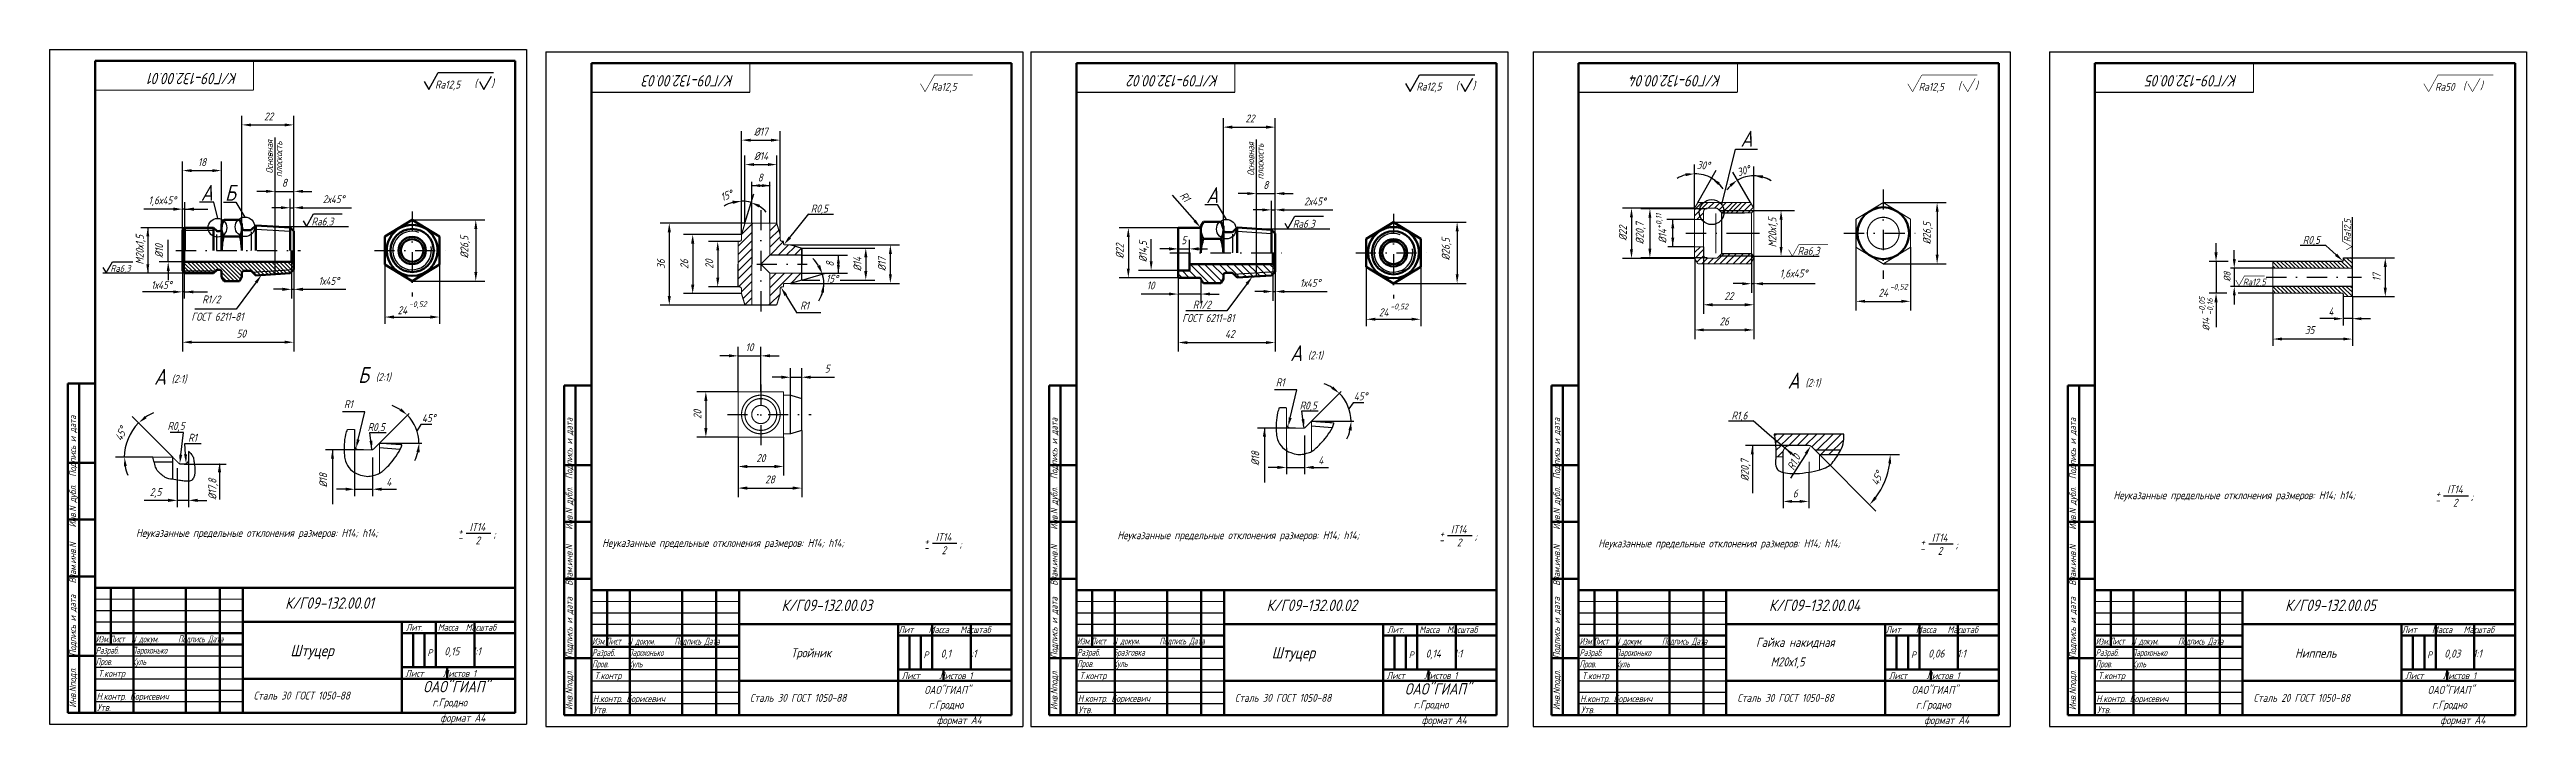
# Model space of a CAD drawing. Header units: inches. Extents: x 0 to 1949, y 0 to 841.
# Drawn here: x 635 to 1725, y 11 to 309 of the extents above; entities that cross this region are included whole.
import ezdxf
from ezdxf.enums import TextEntityAlignment as Align

# ---------------------------------------------------------------- set-up
doc = ezdxf.new("R2010")
doc.units = ezdxf.units.IN
doc.header["$LTSCALE"] = 0.7
doc.header["$MEASUREMENT"] = 0
doc.linetypes.add('DASHDOT', pattern=[25.4, 12.7, -6.35, 0, -6.35])
doc.styles.add('ROMANC', font='romanc', dxfattribs={"width": 0.8, "oblique": 15, "height": 3.5})
doc.styles.get("Standard").update_dxf_attribs({"font": 'romand.shx', "width": 0.8, "oblique": 15, "height": 3.5})
doc.dimstyles.get("Standard").update_dxf_attribs({"dimtxt": 3.5, "dimasz": 4, "dimexe": 4, "dimexo": 0, "dimgap": 2, "dimtad": 1, "dimdec": 0, "dimdsep": 46, "dimtxsty": 'Standard', "dimcen": 0.09, "dimadec": 0, "dimazin": 0, "dimtfac": 1, "dimtdec": 0, "dimtmove": 0, "dimatfit": 3, "dimfxl": 0, "dimtolj": 1, "dimtzin": 0, "dimlwd": 25, "dimlwe": 25, "dimarcsym": 0})
pattern_1 = [(135, (-346.828, -99.4044), (-1.5909903, -1.5909903), [])]

msp = doc.modelspace()

# ---------------------------------------------------------------- texts
at = {"style": 'ROMANC', "oblique": 15, "width": 0.8}
for s, p in [('(', (821.7, 292.6)), (')', (829.2, 292.7)), ('(', (1253.7, 291.6)), (')', (1261.2, 291.7)), ('(', (1474.9, 291.6)), (')', (1482.4, 291.7)), ('(', (1697.2, 291.6)), (')', (1704.7, 291.7))]:
    msp.add_text(s, height=3.5, dxfattribs=at).set_placement(p)
at = {"color": 0, "linetype": 'ByBlock', "style": 'ROMANC', "oblique": 15, "width": 0.8}
msp.add_text('8', height=3.5, dxfattribs=at).set_placement((947.5, 252.9), align=Align.MIDDLE_CENTER)
at = {"linetype": 'Continuous', "lineweight": 25, "oblique": 15, "width": 0.8}
msp.add_text('R1/2', height=3.5, dxfattribs=at).set_placement((1138, 195.2))
at = {"lineweight": 35, "char_height": 5, "width": 116.219, "attachment_point": 1, "rotation": 180}
for s, insert in [('К/Г09-132.00.01 ', (717.4, 294)), ('К/Г09-132.00.03 ', (935.9, 293)), ('К/Г09-132.00.02 ', (1149.4, 293)), ('К/Г09-132.00.04 ', (1370.6, 293)), ('К/Г09-132.00.05 ', (1597.8, 293))]:
    msp.add_mtext(s, dxfattribs=dict(at, insert=insert))
at = {"lineweight": 25, "attachment_point": 1}
for s, insert, char_height, width in [('Ra12,5', (804.4, 295.6), 3.5, 29.125), ('Ra12,5', (1022.9, 294.6), 3.5, 29.125), ('Ra12,5', (1236.4, 294.7), 3.5, 29.125), ('Ra12,5', (1457.5, 294.6), 3.5, 29.125), ('Ra50', (1684.8, 294.6), 3.5, 29.125), ('R0,5', (969.8, 241), 3.5, 12.191), ('Ra6,3', (750, 235.3), 3.5, 29.125), ('Ra6,3', (1182, 234.3), 3.5, 29.125), ('Ra6,3', (1404.2, 222.4), 3.5, 29.125), ('R0,5', (1626.6, 227.2), 3.5, 34.797), ('Ra6,3', (661.5, 214.4), 3, 13.689), ('Ra12,5', (1600.2, 208.4), 3, 25.389), ('R1/2', (701.9, 201), 3.5, 32.719), ('-0,52', (792.9, 198.4), 2.5, 14.27), ('R1', (965.1, 198.3), 3.5, 14.863), ('-0,52', (1224.9, 197.4), 2.5, 14.27), ('-0,52', (1444.8, 206.1), 2.5, 14.27), ('ГОСТ 6211-81', (697.1, 193.4), 3.5, 33.489), ('ГОСТ 6211-81', (1133.3, 192.8), 3.5, 33.489), ('35', (1627.5, 187.5), 3.5, 8.987), ('4', (1637.9, 195.7), 3.5, 7.894), ('(2:1)', (1188.6, 176.4), 3.5, 42.53), ('(2:1)', (688.4, 166), 3.5, 42.53), ('(2:1)', (778.3, 166.8), 3.5, 42.53), ('R1', (1174.5, 164.5), 3.5, 34.797), ('(2:1)', (1407.6, 164.3), 3.5, 42.53), ('R1', (764.3, 154.9), 3.5, 34.797), ('R0,5', (1185, 154.3), 3.5, 34.797), ('R0,5', (686.6, 145.3), 3.5, 34.797), ('R0,5', (774.7, 144.8), 3.5, 34.797), ('R1,6', (1375.1, 149.9), 3.5, 34.797), ('R1', (695.7, 140.1), 3.5, 34.797), ('4', (782.9, 120.6), 3.5, 34.797), ('4', (1193.2, 130.2), 3.5, 34.797), ('2,5', (678.8, 116.2), 3.5, 34.797), ('6', (1402.1, 115.6), 3.5, 13.684), (' Неуказанные предельные отклонения размеров: H14; h14; ', (1541.4, 114.8), 3.5, 158.004), ('-', (1684.9, 112.6), 3.5, 6.655), ('+', (1685.1, 115.6), 3.5, 4.399), ('IT14', (1690.1, 117.4), 3.5, 19.791), ('2', (1692.7, 111.5), 3.5, 17.145), (';', (1700.5, 114.2), 3.5, 9.023), (' Неуказанные предельные отклонения размеров: H14; h14; ', (670.9, 98.2), 3.5, 158.004), ('IT14', (819.6, 100.8), 3.5, 19.791), ('IT14', (1251.6, 99.8), 3.5, 19.791), ('-', (814.4, 96), 3.5, 6.655), ('+', (814.6, 99), 3.5, 4.399), ('2', (822.2, 94.9), 3.5, 17.145), (';', (830, 97.6), 3.5, 9.023), (' Неуказанные предельные отклонения размеров: H14; h14; ', (876.1, 93.8), 3.5, 158.004), ('-', (1019.6, 91.7), 3.5, 6.655), ('+', (1019.8, 94.6), 3.5, 4.399), ('IT14', (1024.8, 96.4), 3.5, 19.791), ('2', (1027.4, 90.6), 3.5, 17.145), (';', (1035.2, 93.3), 3.5, 9.023), (' Неуказанные предельные отклонения размеров: H14; h14; ', (1102.9, 97.2), 3.5, 158.004), ('-', (1246.4, 95.1), 3.5, 6.655), ('+', (1246.6, 98), 3.5, 4.399), ('2', (1254.2, 94), 3.5, 17.145), (';', (1262, 96.7), 3.5, 9.023), (' Неуказанные предельные отклонения размеров: H14; h14; ', (1314.6, 93.6), 3.5, 158.004), ('-', (1458.1, 91.4), 3.5, 6.655), ('+', (1458.3, 94.3), 3.5, 4.399), ('IT14', (1463.3, 96.1), 3.5, 19.791), ('2', (1465.9, 90.3), 3.5, 17.145), (';', (1473.7, 93), 3.5, 9.023), ('{\\W0.7; Лит.    Масса  Масштаб}', (789.9, 56.4), 3, 58.525), ('{\\W0.7;Лит    Масса   Масштаб}', (1008.4, 55.4), 3, 48.362), ('{\\W0.7; Лит.    Масса  Масштаб}', (1221.9, 55.4), 3, 58.525), ('{\\W0.7;Лит    Масса   Масштаб}', (1443, 55.4), 3, 48.362), ('{\\W0.7;Лит    Масса   Масштаб}', (1670.2, 55.4), 3, 48.362), ('{\\W0.6; Изм.Лист  N докум.      Подпись Дата\\P Разраб.    Парохонько\\P Пров.      Куль}', (653.6, 51.3), 3, 75.972), ('Р', (801, 45.3), 3, 4.735), ('0,15   1:1', (808.5, 46.1), 3.5, 30.6), ('{\\W0.6; Изм.Лист  N докум.      Подпись Дата\\P Разраб.    Парохонько\\P Пров.      Куль}', (872.1, 50.3), 3, 75.972), ('Р', (1019.4, 44.3), 3, 4.735), ('0,1    1:1', (1027, 45.1), 3.5, 30.6), ('{\\W0.6; Изм.Лист  N докум.      Подпись Дата\\P Разраб.    Бразговка\\P Пров.      Куль}', (1085.6, 50.4), 3, 75.972), ('Р', (1233, 44.3), 3, 4.735), ('0,14   1:1', (1240.5, 45.1), 3.5, 30.6), ('{\\W0.6; Изм.Лист  N докум.      Подпись Дата\\P Разраб.    Парохонько\\P Пров.      Куль}', (1306.8, 50.3), 3, 75.972), ('Р', (1454.1, 44.3), 3, 4.735), ('0,06   1:1', (1461.7, 45.1), 3.5, 30.6), ('{\\W0.6; Изм.Лист  N докум.      Подпись Дата\\P Разраб.    Парохонько\\P Пров.      Куль}', (1534, 50.3), 3, 75.972), ('Р', (1681.3, 44.3), 3, 4.735), ('0,03   1:1', (1688.9, 45.1), 3.5, 30.6), ('{\\W0.7;Т.контр}', (656.1, 36.1), 3, 65.765), ('Лист     Листов 1', (791.3, 36.1), 3, 49.471), ('{\\W0.7;Т.контр}', (874.6, 35.1), 3, 65.765), ('Лист     Листов 1', (1009.8, 35.1), 3, 49.471), ('{\\W0.7;Т.контр}', (1088.1, 35.1), 3, 65.765), ('Лист     Листов 1', (1223.3, 35.2), 3, 49.471), ('{\\W0.7;Т.контр}', (1309.3, 35.1), 3, 65.765), ('Лист     Листов 1', (1444.4, 35.1), 3, 49.471), ('{\\W0.7;Т.контр}', (1536.5, 35.1), 3, 65.765), ('Лист     Листов 1', (1671.7, 35.1), 3, 49.471), ('{\\W0.7; Н.контр. Борисевич}', (653.7, 26), 3, 40.546), ('Сталь 30 ГОСТ 1050-88', (724.5, 26.6), 3.5, 67.379), ('г.Гродно', (803.2, 23.6), 3.5, 35.063), ('{\\W0.7; Н.контр. Борисевич}', (872.2, 25), 3, 40.546), ('Сталь 30 ГОСТ 1050-88', (943, 25.6), 3.5, 67.379), ('г.Гродно', (1021.7, 22.6), 3.5, 35.063), ('{\\W0.7; Н.контр. Борисевич}', (1085.7, 25.1), 3, 40.546), ('Сталь 30 ГОСТ 1050-88', (1156.5, 25.6), 3.5, 67.379), ('г.Гродно', (1235.2, 22.7), 3.5, 35.063), ('{\\W0.7; Н.контр. Борисевич}', (1306.8, 25), 3, 40.546), ('Сталь 30 ГОСТ 1050-88', (1377.7, 25.6), 3.5, 67.379), ('г.Гродно', (1456.3, 22.6), 3.5, 35.063), ('{\\W0.7; Н.контр. Борисевич}', (1534, 25), 3, 40.546), ('Сталь 20 ГОСТ 1050-88', (1604.9, 25.6), 3.5, 67.379), ('г.Гродно', (1683.5, 22.6), 3.5, 35.063), ('{\\W0.7;Утв.     }', (655.6, 21.1), 3, 39.222), ('формат А4', (806.7, 16.8), 3.5, 32.745), ('{\\W0.7;Утв.     }', (874.1, 20.1), 3, 39.222), ('формат А4', (1025.2, 15.8), 3.5, 32.745), ('{\\W0.7;Утв.     }', (1087.6, 20.1), 3, 39.222), ('формат А4', (1238.7, 15.8), 3.5, 32.745), ('{\\W0.7;Утв.     }', (1308.8, 20.1), 3, 39.222), ('формат А4', (1459.9, 15.8), 3.5, 32.745), ('{\\W0.7;Утв.     }', (1536, 20.1), 3, 39.222), ('формат А4', (1687.1, 15.8), 3.5, 32.745)]:
    msp.add_mtext(s, dxfattribs=dict(at, insert=insert, char_height=char_height, width=width))
at = {"lineweight": 35, "attachment_point": 1}
for s, insert, char_height, width in [('А', (1379.1, 273.5), 7, 25.823), ('А', (701.3, 249.7), 7, 25.823), ('Б', (711.9, 249.7), 7, 25.823), ('А', (1143.9, 248.7), 7, 25.823), ('А', (1180.8, 179.1), 7, 25.823), ('А', (680.7, 168.7), 7, 25.823), ('Б', (770.5, 169.5), 7, 25.823), ('А', (1399.8, 167), 7, 25.823), ('К/Г09-132.00.01', (738.4, 68.1), 5, 116.219), ('К/Г09-132.00.03', (956.9, 67.1), 5, 116.219), ('К/Г09-132.00.02', (1170.4, 67.1), 5, 116.219), ('К/Г09-132.00.04', (1391.6, 67.1), 5, 116.219), ('К/Г09-132.00.05', (1618.8, 67.1), 5, 116.219), ('ОАО"ГИАП"', (799.2, 31.3), 5, 36.171), ('ОАО"ГИАП"', (1019.8, 29.1), 3.5, 36.171), ('ОАО"ГИАП"', (1231.3, 30.3), 5, 36.171), ('ОАО"ГИАП"', (1454.4, 29.1), 3.5, 36.171), ('ОАО"ГИАП"', (1681.6, 29.1), 3.5, 36.171)]:
    msp.add_mtext(s, dxfattribs=dict(at, insert=insert, char_height=char_height, width=width))
at = {"lineweight": 25, "attachment_point": 1}
for s, insert, char_height, width, rotation in [('Основная ', (730, 254.7), 3, 30.693, 90), (' плоскость ', (734.1, 251.4), 3, 30.693, 90), ('Основная ', (1162, 253.7), 3, 30.693, 90), (' плоскость ', (1166.1, 250.4), 3, 30.693, 90), ('+0,11', (1341.8, 230.3), 2.5, 14.27, 90), ('Ra12,5', (1644.7, 224.5), 3, 25.389, 90), ('%%C8', (1591.8, 207.1), 3, 25.389, 90), ('-0,05', (1580.9, 192.6), 2.5, 14.27, 90), ('-0,16', (1584.5, 192.4), 2.5, 14.27, 90), ('%%C14', (1582.5, 185.5), 3, 25.389, 90), ('%%C18', (1163.7, 126.1), 3.5, 50.514, 90), ('R1,0', (1399.4, 125.4), 3.5, 15.675, 62.6434), ('{\\W0.7; Инв.Nподл.   Подпись и дата   Взам.инв.N    Инв.N дубл.  Подпись и дата}', (643.4, 17.8), 3, 144.289, 90), ('%%C17,8', (704.6, 111.1), 3.5, 50.514, 90), ('%%C18', (753.4, 116.5), 3.5, 50.514, 90), ('{\\W0.7; Инв.Nподл.   Подпись и дата   Взам.инв.N    Инв.N дубл.  Подпись и дата}', (861.9, 16.8), 3, 144.289, 90), ('{\\W0.7; Инв.Nподл.   Подпись и дата   Взам.инв.N    Инв.N дубл.  Подпись и дата}', (1075.4, 16.8), 3, 144.289, 90), ('{\\W0.7; Инв.Nподл.   Подпись и дата   Взам.инв.N    Инв.N дубл.  Подпись и дата}', (1296.6, 16.8), 3, 144.289, 90), ('%%C20,7', (1379.2, 119.3), 3.5, 50.514, 90), ('{\\W0.7; Инв.Nподл.   Подпись и дата   Взам.инв.N    Инв.N дубл.  Подпись и дата}', (1523.8, 16.8), 3, 144.289, 90)]:
    msp.add_mtext(s, dxfattribs=dict(at, insert=insert, char_height=char_height, width=width, rotation=rotation))
at = {"lineweight": 25, "char_height": 3.5, "attachment_point": 5}
for s, insert, rotation in [('\\A1;30°', (1362.7, 258.3), 356.8759), ('\\A1;30°', (1380.4, 255.9), 16.9602), ('\\A1;%%C20,7', (1335.1, 228.4), 90), ('%%C14', (1344.7, 227.1), 90), ('\\A1;М20х1,5', (1393.5, 228.7), 90), ('\\A1;М20х1,5', (674.8, 221.1), 90), ('\\A1;8', (978.2, 214.8), 90), ('15°', (979.1, 208.4), 357.7549), ('%%C14', (990.3, 214.8), 90), ('\\A1;45°', (1211.8, 156.6), 1.2397), ('\\A1;45°', (801.6, 147), 1.2397)]:
    msp.add_mtext(s, dxfattribs=dict(at, insert=insert, rotation=rotation))
for s, insert in [('\\A1;1,6х45%%D', (684.3, 242.5)), ('1х45%%D', (683.9, 205.6)), ('\\A1;1,6х45%%D', (1402.4, 210.3)), ('\\A1;24', (790, 194.5)), ('\\A1;24', (1441.9, 202.2)), ('\\A1;24', (1222, 193.6))]:
    msp.add_mtext(s, dxfattribs=dict(at, insert=insert))
at = {"char_height": 3.5, "attachment_point": 5, "rotation": 90}
for insert in [(1461.5, 228.4), (817.7, 222.3), (1249.7, 221.4)]:
    msp.add_mtext('\\A1;%%C26,5', dxfattribs=dict(at, insert=insert))
at = {"linetype": 'Continuous', "lineweight": 25, "char_height": 3.5, "attachment_point": 5, "rotation": 90}
for s, insert in [('%%C10', (682.9, 220.6)), ('\\A1;%%C14,5', (1116.4, 220.3))]:
    msp.add_mtext(s, dxfattribs=dict(at, insert=insert))
at = {"lineweight": 30, "width": 61.945, "attachment_point": 1}
for s, insert, char_height in [('Штуцер', (740.7, 47.2), 5), ('Тройник', (961.1, 45.7), 4), ('Штуцер', (1172.7, 46.2), 5), ('Гайка накидная', (1385.9, 50.3), 4), ('Ниппель', (1623.2, 45.5), 4), (' М20х1,5', (1390.2, 41.7), 4)]:
    msp.add_mtext(s, dxfattribs=dict(at, insert=insert, char_height=char_height))

# ---------------------------------------------------------------- blocks, each defined once
blk = doc.blocks.new('*D323')
at = {"color": 0, "lineweight": 25}
for p, q in [((937.8, 224.8), (924.8, 224.8)), ((928.8, 220.8), (928.8, 208.8)), ((937.9, 204.8), (924.8, 204.8))]:
    blk.add_line(p, q, dxfattribs=at)
for points in [[(928.2, 220.8), (929.5, 220.8), (928.8, 224.8)], [(928.2, 208.8), (929.5, 208.8), (928.8, 204.8)]]:
    blk.add_solid(points, dxfattribs=at)
at = {"layer": 'DEFPOINTS', "color": 0, "lineweight": 25}
for p in [(937.8, 224.8), (928.8, 204.8), (937.9, 204.8)]:
    blk.add_point(p, dxfattribs=at)
at = {"color": 0, "insert": (925.1, 214.8), "char_height": 3.5, "attachment_point": 5, "rotation": 90}
blk.add_mtext('\\A1;20', dxfattribs=at)
blk = doc.blocks.new('*D324')
at = {"color": 0, "lineweight": 25}
blk.add_line((940.8, 232.8), (944.7, 245.7), dxfattribs=at)
for start, end in [(105.5877, 121.1753), (73.3008, 90), (42.1254, 57.7131)]:
    blk.add_arc((939.3, 227.8), 14.7, start, end, dxfattribs=at)
for points in [[(935.3, 242.7), (935.5, 241.3), (939.3, 242.5)], [(946.9, 239.7), (947.5, 240.9), (943.6, 241.9)]]:
    blk.add_solid(points, dxfattribs=at)
at = {"layer": 'DEFPOINTS', "color": 0, "lineweight": 25}
for p in [(939.3, 265.3), (942.2, 242.3), (940.8, 232.8), (939.3, 227.8), (939.3, 227.8)]:
    blk.add_point(p, dxfattribs=at)
at = {"color": 0, "insert": (932.7, 245), "char_height": 3.5, "attachment_point": 5, "rotation": 21.1435}
blk.add_mtext('\\A1;15%%D', dxfattribs=at)
blk = doc.blocks.new('*D331')
at = {"color": 0, "lineweight": 25}
for p, q in [((939.3, 227.8), (913.8, 227.8)), ((917.8, 223.8), (917.8, 205.8)), ((939.3, 201.8), (913.8, 201.8))]:
    blk.add_line(p, q, dxfattribs=at)
for points in [[(917.1, 223.8), (918.5, 223.8), (917.8, 227.8)], [(917.1, 205.8), (918.5, 205.8), (917.8, 201.8)]]:
    blk.add_solid(points, dxfattribs=at)
at = {"layer": 'DEFPOINTS', "color": 0, "lineweight": 25}
for p in [(939.3, 227.8), (917.8, 201.8), (939.3, 201.8)]:
    blk.add_point(p, dxfattribs=at)
at = {"color": 0, "lineweight": 25, "insert": (914.1, 214.8), "char_height": 3.5, "attachment_point": 5, "rotation": 90}
blk.add_mtext('\\A1;26', dxfattribs=at)
blk = doc.blocks.new('*D332')
at = {"color": 0, "lineweight": 25}
for p, q in [((940.8, 232.8), (903.5, 232.8)), ((907.5, 228.8), (907.5, 200.8)), ((940.8, 196.8), (903.5, 196.8))]:
    blk.add_line(p, q, dxfattribs=at)
for points in [[(906.8, 228.8), (908.2, 228.8), (907.5, 232.8)], [(906.8, 200.8), (908.2, 200.8), (907.5, 196.8)]]:
    blk.add_solid(points, dxfattribs=at)
at = {"layer": 'DEFPOINTS', "color": 0, "lineweight": 25}
for p in [(940.8, 232.8), (907.5, 196.8), (940.8, 196.8)]:
    blk.add_point(p, dxfattribs=at)
at = {"color": 0, "lineweight": 25, "insert": (903.8, 214.8), "char_height": 3.5, "attachment_point": 5, "rotation": 90}
blk.add_mtext('\\A1;36', dxfattribs=at)
blk = doc.blocks.new('*D333')
at = {"color": 0, "lineweight": 25}
for p, q in [((960.8, 223.3), (1008.8, 223.3)), ((1004.8, 219.3), (1004.8, 210.3)), ((960.8, 206.3), (1008.8, 206.3))]:
    blk.add_line(p, q, dxfattribs=at)
for points in [[(1004.2, 219.3), (1005.5, 219.3), (1004.8, 223.3)], [(1004.2, 210.3), (1005.5, 210.3), (1004.8, 206.3)]]:
    blk.add_solid(points, dxfattribs=at)
at = {"layer": 'DEFPOINTS', "color": 0, "lineweight": 25}
for p in [(960.8, 223.3), (960.8, 206.3), (1004.8, 206.3)]:
    blk.add_point(p, dxfattribs=at)
at = {"color": 0, "lineweight": 25, "insert": (1001.1, 214.8), "char_height": 3.5, "attachment_point": 5, "rotation": 90}
blk.add_mtext('\\A1;%%C17', dxfattribs=at)
blk = doc.blocks.new('*D334')
at = {"color": 0, "lineweight": 25}
for p, q in [((940.8, 232.8), (940.8, 262.6)), ((954.9, 232.6), (954.9, 262.6)), ((944.8, 258.6), (950.9, 258.6))]:
    blk.add_line(p, q, dxfattribs=at)
for points in [[(944.8, 259.3), (944.8, 258), (940.8, 258.6)], [(950.9, 259.3), (950.9, 258), (954.9, 258.6)]]:
    blk.add_solid(points, dxfattribs=at)
at = {"layer": 'DEFPOINTS', "color": 0, "lineweight": 25}
for p in [(954.9, 258.6), (940.8, 232.8), (954.9, 232.6)]:
    blk.add_point(p, dxfattribs=at)
at = {"color": 0, "lineweight": 25, "insert": (947.9, 262.4), "char_height": 3.5, "attachment_point": 5}
blk.add_mtext('\\A1;%%C14', dxfattribs=at)
blk = doc.blocks.new('*D335')
at = {"color": 0, "lineweight": 25}
for p, q in [((939.3, 227.8), (939.3, 273.4)), ((956.3, 227.8), (956.3, 273.4)), ((943.3, 269.4), (952.3, 269.4))]:
    blk.add_line(p, q, dxfattribs=at)
for points in [[(943.3, 270), (943.3, 268.7), (939.3, 269.4)], [(952.3, 270), (952.3, 268.7), (956.3, 269.4)]]:
    blk.add_solid(points, dxfattribs=at)
at = {"layer": 'DEFPOINTS', "color": 0, "lineweight": 25}
for p in [(956.3, 269.4), (939.3, 227.8), (956.3, 227.8)]:
    blk.add_point(p, dxfattribs=at)
at = {"color": 0, "lineweight": 25, "insert": (947.8, 273.1), "char_height": 3.5, "attachment_point": 5}
blk.add_mtext('\\A1;%%C17', dxfattribs=at)
blk = doc.blocks.new('*D325')
at = {"color": 0, "lineweight": 25}
for p, q in [((956.8, 165), (952.8, 165)), ((960.8, 152.9), (960.8, 169)), ((960.8, 165), (965.8, 165)), ((965.8, 151.4), (965.8, 169)), ((969.8, 165), (980.2, 165))]:
    blk.add_line(p, q, dxfattribs=at)
for points in [[(956.8, 165.7), (956.8, 164.3), (960.8, 165)], [(969.8, 165.7), (969.8, 164.3), (965.8, 165)]]:
    blk.add_solid(points, dxfattribs=at)
at = {"layer": 'DEFPOINTS', "color": 0, "lineweight": 25}
for p in [(965.8, 165), (960.8, 152.9), (965.8, 151.4)]:
    blk.add_point(p, dxfattribs=at)
at = {"color": 0, "lineweight": 25, "insert": (977, 168.8), "char_height": 3.5, "attachment_point": 5}
blk.add_mtext('\\A1;5', dxfattribs=at)
blk = doc.blocks.new('*D336')
at = {"color": 0, "lineweight": 25}
for p, q in [((937.8, 158.6), (937.8, 178.4)), ((947.8, 158.6), (947.8, 178.4)), ((933.8, 174.4), (929.8, 174.4)), ((937.8, 174.4), (947.8, 174.4)), ((951.8, 174.4), (955.8, 174.4))]:
    blk.add_line(p, q, dxfattribs=at)
for points in [[(933.8, 175.1), (933.8, 173.8), (937.8, 174.4)], [(951.8, 175.1), (951.8, 173.8), (947.8, 174.4)]]:
    blk.add_solid(points, dxfattribs=at)
at = {"layer": 'DEFPOINTS', "color": 0, "lineweight": 25}
for p in [(947.8, 174.4), (937.8, 158.6), (947.8, 158.6)]:
    blk.add_point(p, dxfattribs=at)
at = {"color": 0, "lineweight": 25, "insert": (942.8, 178.2), "char_height": 3.5, "attachment_point": 5}
blk.add_mtext('\\A1;10', dxfattribs=at)
blk = doc.blocks.new('*D337')
at = {"color": 0, "lineweight": 25}
for p, q in [((937.8, 158.6), (919.6, 158.6)), ((923.6, 154.6), (923.6, 142.6)), ((937.8, 138.6), (919.6, 138.6))]:
    blk.add_line(p, q, dxfattribs=at)
for points in [[(922.9, 154.6), (924.3, 154.6), (923.6, 158.6)], [(922.9, 142.6), (924.3, 142.6), (923.6, 138.6)]]:
    blk.add_solid(points, dxfattribs=at)
at = {"layer": 'DEFPOINTS', "color": 0, "lineweight": 25}
for p in [(937.8, 158.6), (923.6, 138.6), (937.8, 138.6)]:
    blk.add_point(p, dxfattribs=at)
at = {"color": 0, "lineweight": 25, "insert": (919.9, 148.6), "char_height": 3.5, "attachment_point": 5, "rotation": 90}
blk.add_mtext('\\A1;20', dxfattribs=at)
blk = doc.blocks.new('*D338')
at = {"color": 0, "lineweight": 25}
for p, q in [((937.8, 138.6), (937.8, 121.7)), ((957.8, 138.6), (957.8, 121.7)), ((941.8, 125.7), (953.8, 125.7))]:
    blk.add_line(p, q, dxfattribs=at)
for points in [[(941.8, 126.4), (941.8, 125), (937.8, 125.7)], [(953.8, 126.4), (953.8, 125), (957.8, 125.7)]]:
    blk.add_solid(points, dxfattribs=at)
at = {"layer": 'DEFPOINTS', "color": 0, "lineweight": 25}
for p in [(937.8, 138.6), (957.8, 138.6), (957.8, 125.7)]:
    blk.add_point(p, dxfattribs=at)
at = {"color": 0, "lineweight": 25, "insert": (947.8, 129.4), "char_height": 3.5, "attachment_point": 5}
blk.add_mtext('\\A1;20', dxfattribs=at)
blk = doc.blocks.new('*D339')
at = {"color": 0, "lineweight": 25}
for p, q in [((937.8, 138.6), (937.8, 112.2)), ((965.8, 141.6), (965.8, 112.2)), ((941.8, 116.2), (961.8, 116.2))]:
    blk.add_line(p, q, dxfattribs=at)
for points in [[(941.8, 116.9), (941.8, 115.5), (937.8, 116.2)], [(961.8, 116.9), (961.8, 115.5), (965.8, 116.2)]]:
    blk.add_solid(points, dxfattribs=at)
at = {"layer": 'DEFPOINTS', "color": 0, "lineweight": 25}
for p in [(937.8, 138.6), (965.8, 141.6), (965.8, 116.2)]:
    blk.add_point(p, dxfattribs=at)
at = {"color": 0, "lineweight": 25, "insert": (951.8, 120), "char_height": 3.5, "attachment_point": 5}
blk.add_mtext('\\A1;28', dxfattribs=at)
blk = doc.blocks.new('*D477')
at = {"color": 0, "lineweight": 25}
for p, q in [((688.9, 129.8), (671.1, 147.7)), ((680.2, 129.8), (663.7, 129.8))]:
    blk.add_line(p, q, dxfattribs=at)
for start, end in [(135, 180), (113.4062, 124.2031), (190.7969, 201.5938)]:
    blk.add_arc((688.9, 129.8), 21.3, start, end, dxfattribs=at)
for points in [[(677.4, 146.9), (676.6, 147.9), (673.9, 144.9)], [(667.4, 125.8), (668.7, 125.9), (667.7, 129.8)]]:
    blk.add_solid(points, dxfattribs=at)
at = {"layer": 'DEFPOINTS', "color": 0, "lineweight": 25}
for p in [(668.4, 135.3), (680.2, 129.8), (688.9, 129.8), (688.9, 129.8), (691.6, 127.1)]:
    blk.add_point(p, dxfattribs=at)
at = {"color": 0, "insert": (666.1, 140.1), "char_height": 3.5, "attachment_point": 5, "rotation": 65.7474}
blk.add_mtext('\\A1;45%%D', dxfattribs=at)
blk = doc.blocks.new('*D478')
at = {"color": 0, "lineweight": 25}
for p, q in [((693.2, 229.8), (693.2, 260)), ((697.2, 256), (706.4, 256)), ((710.4, 229.9), (710.4, 260))]:
    blk.add_line(p, q, dxfattribs=at)
for points in [[(697.2, 256.6), (697.2, 255.3), (693.2, 256)], [(706.4, 256.6), (706.4, 255.3), (710.4, 256)]]:
    blk.add_solid(points, dxfattribs=at)
at = {"layer": 'DEFPOINTS', "color": 0, "lineweight": 25}
for p in [(710.4, 256), (693.2, 229.8), (710.4, 229.9)]:
    blk.add_point(p, dxfattribs=at)
at = {"color": 0, "lineweight": 25, "insert": (701.8, 259.7), "char_height": 3.5, "attachment_point": 5}
blk.add_mtext('\\A1;18', dxfattribs=at)
blk = doc.blocks.new('*D479')
at = {"color": 0, "linetype": 'Continuous', "lineweight": 25}
for p, q in [((740.6, 230.9), (740.6, 243.6)), ((742.2, 229.3), (742.2, 243.6)), ((736.6, 239.6), (732.6, 239.6)), ((740.6, 239.6), (742.2, 239.6)), ((746.2, 239.6), (767.6, 239.6))]:
    blk.add_line(p, q, dxfattribs=at)
for points in [[(736.6, 240.3), (736.6, 239), (740.6, 239.6)], [(746.2, 240.3), (746.2, 239), (742.2, 239.6)]]:
    blk.add_solid(points, dxfattribs=at)
at = {"layer": 'DEFPOINTS', "color": 0, "linetype": 'Continuous', "lineweight": 25}
for p in [(740.6, 230.9), (742.2, 239.6), (742.2, 229.3)]:
    blk.add_point(p, dxfattribs=at)
at = {"color": 0, "linetype": 'Continuous', "lineweight": 25, "insert": (759.7, 243.4), "char_height": 3.5, "attachment_point": 5}
blk.add_mtext('\\A1;2х45%%D', dxfattribs=at)
blk = doc.blocks.new('*D476')
at = {"color": 0, "linetype": 'Continuous', "lineweight": 25}
for p, q in [((734, 229.3), (734, 250.8)), ((742.2, 229.3), (742.2, 250.8)), ((730, 246.8), (726, 246.8)), ((734, 246.8), (742.2, 246.8)), ((746.2, 246.8), (750.2, 246.8))]:
    blk.add_line(p, q, dxfattribs=at)
for points in [[(730, 247.5), (730, 246.2), (734, 246.8)], [(746.2, 247.5), (746.2, 246.2), (742.2, 246.8)]]:
    blk.add_solid(points, dxfattribs=at)
at = {"layer": 'DEFPOINTS', "color": 0, "linetype": 'Continuous', "lineweight": 25}
for p in [(742.2, 246.8), (734, 229.3), (742.2, 229.3)]:
    blk.add_point(p, dxfattribs=at)
at = {"color": 0, "linetype": 'Continuous', "lineweight": 25, "insert": (738.1, 250.6), "char_height": 3.5, "attachment_point": 5}
blk.add_mtext('\\A1;8', dxfattribs=at)
blk = doc.blocks.new('*D480')
at = {"color": 0, "linetype": 'Continuous', "lineweight": 25}
for p, q in [((719.4, 232.4), (719.4, 280.1)), ((723.4, 276.1), (738.2, 276.1)), ((742.2, 229.3), (742.2, 280.1))]:
    blk.add_line(p, q, dxfattribs=at)
for points in [[(723.4, 276.7), (723.4, 275.4), (719.4, 276.1)], [(738.2, 276.7), (738.2, 275.4), (742.2, 276.1)]]:
    blk.add_solid(points, dxfattribs=at)
at = {"layer": 'DEFPOINTS', "color": 0, "linetype": 'Continuous', "lineweight": 25}
for p in [(742.2, 276.1), (719.4, 232.4), (742.2, 229.3)]:
    blk.add_point(p, dxfattribs=at)
at = {"color": 0, "linetype": 'Continuous', "lineweight": 25, "insert": (731.1, 279.8), "char_height": 3.5, "attachment_point": 5}
blk.add_mtext('\\A1;22', dxfattribs=at)
blk = doc.blocks.new('*D481')
at = {"color": 0, "linetype": 'Continuous', "lineweight": 25}
for p, q in [((741.2, 215.8), (741.2, 199.7)), ((742.2, 214.8), (742.2, 199.7)), ((737.2, 203.7), (733.2, 203.7)), ((741.2, 203.7), (742.2, 203.7)), ((746.2, 203.7), (765.1, 203.7))]:
    blk.add_line(p, q, dxfattribs=at)
for points in [[(737.2, 204.4), (737.2, 203), (741.2, 203.7)], [(746.2, 204.4), (746.2, 203), (742.2, 203.7)]]:
    blk.add_solid(points, dxfattribs=at)
at = {"layer": 'DEFPOINTS', "color": 0, "linetype": 'Continuous', "lineweight": 25}
for p in [(741.2, 215.8), (742.2, 214.8), (742.2, 203.7)]:
    blk.add_point(p, dxfattribs=at)
at = {"color": 0, "linetype": 'Continuous', "lineweight": 25, "insert": (757.6, 207.4), "char_height": 3.5, "attachment_point": 5}
blk.add_mtext('\\A1;1х45%%D', dxfattribs=at)
blk = doc.blocks.new('*D482')
at = {"color": 0, "linetype": 'Continuous', "lineweight": 25}
for p, q in [((693.2, 211.8), (693.2, 176.4)), ((742.2, 212.4), (742.2, 176.4)), ((697.2, 180.4), (738.2, 180.4))]:
    blk.add_line(p, q, dxfattribs=at)
for points in [[(697.2, 181.1), (697.2, 179.8), (693.2, 180.4)], [(738.2, 181.1), (738.2, 179.8), (742.2, 180.4)]]:
    blk.add_solid(points, dxfattribs=at)
at = {"layer": 'DEFPOINTS', "color": 0, "linetype": 'Continuous', "lineweight": 25}
for p in [(693.2, 211.8), (742.2, 212.4), (742.2, 180.4)]:
    blk.add_point(p, dxfattribs=at)
at = {"color": 0, "linetype": 'Continuous', "lineweight": 25, "insert": (719.1, 184.2), "char_height": 3.5, "attachment_point": 5}
blk.add_mtext('\\A1;50', dxfattribs=at)
blk = doc.blocks.new('*D485')
at = {"color": 0, "linetype": 'Continuous', "lineweight": 25}
for p, q in [((1172.6, 229.9), (1172.6, 242.7)), ((1174.2, 228.3), (1174.2, 242.7)), ((1168.6, 238.7), (1164.6, 238.7)), ((1172.6, 238.7), (1174.2, 238.7)), ((1178.2, 238.7), (1199.6, 238.7))]:
    blk.add_line(p, q, dxfattribs=at)
for points in [[(1168.6, 239.3), (1168.6, 238), (1172.6, 238.7)], [(1178.2, 239.3), (1178.2, 238), (1174.2, 238.7)]]:
    blk.add_solid(points, dxfattribs=at)
at = {"layer": 'DEFPOINTS', "color": 0, "linetype": 'Continuous', "lineweight": 25}
for p in [(1172.6, 229.9), (1174.2, 238.7), (1174.2, 228.3)]:
    blk.add_point(p, dxfattribs=at)
at = {"color": 0, "linetype": 'Continuous', "lineweight": 25, "insert": (1191.7, 242.4), "char_height": 3.5, "attachment_point": 5}
blk.add_mtext('\\A1;2х45%%D', dxfattribs=at)
blk = doc.blocks.new('*D483')
at = {"color": 0, "linetype": 'Continuous', "lineweight": 25}
for p, q in [((1162, 245.9), (1158, 245.9)), ((1166, 228.3), (1166, 249.9)), ((1166, 245.9), (1174.2, 245.9)), ((1174.2, 228.3), (1174.2, 249.9)), ((1178.2, 245.9), (1182.2, 245.9))]:
    blk.add_line(p, q, dxfattribs=at)
for points in [[(1162, 246.5), (1162, 245.2), (1166, 245.9)], [(1178.2, 246.5), (1178.2, 245.2), (1174.2, 245.9)]]:
    blk.add_solid(points, dxfattribs=at)
at = {"layer": 'DEFPOINTS', "color": 0, "linetype": 'Continuous', "lineweight": 25}
for p in [(1174.2, 245.9), (1166, 228.3), (1174.2, 228.3)]:
    blk.add_point(p, dxfattribs=at)
at = {"color": 0, "linetype": 'Continuous', "lineweight": 25, "insert": (1170.1, 249.6), "char_height": 3.5, "attachment_point": 5}
blk.add_mtext('\\A1;8', dxfattribs=at)
blk = doc.blocks.new('*D484')
at = {"color": 0, "linetype": 'Continuous', "lineweight": 25}
for p, q in [((1151.4, 231.4), (1151.4, 279.1)), ((1155.4, 275.1), (1170.2, 275.1)), ((1174.2, 228.3), (1174.2, 279.1))]:
    blk.add_line(p, q, dxfattribs=at)
for points in [[(1155.4, 275.8), (1155.4, 274.4), (1151.4, 275.1)], [(1170.2, 275.8), (1170.2, 274.4), (1174.2, 275.1)]]:
    blk.add_solid(points, dxfattribs=at)
at = {"layer": 'DEFPOINTS', "color": 0, "linetype": 'Continuous', "lineweight": 25}
for p in [(1174.2, 275.1), (1151.4, 231.4), (1174.2, 228.3)]:
    blk.add_point(p, dxfattribs=at)
at = {"color": 0, "linetype": 'Continuous', "lineweight": 25, "insert": (1163.1, 278.9), "char_height": 3.5, "attachment_point": 5}
blk.add_mtext('\\A1;22', dxfattribs=at)
blk = doc.blocks.new('*D486')
at = {"color": 0, "linetype": 'Continuous', "lineweight": 25}
for p, q in [((1173.2, 214.8), (1173.2, 198.7)), ((1174.2, 213.8), (1174.2, 198.7)), ((1169.2, 202.7), (1165.2, 202.7)), ((1173.2, 202.7), (1174.2, 202.7)), ((1178.2, 202.7), (1197.1, 202.7))]:
    blk.add_line(p, q, dxfattribs=at)
for points in [[(1169.2, 203.4), (1169.2, 202.1), (1173.2, 202.7)], [(1178.2, 203.4), (1178.2, 202.1), (1174.2, 202.7)]]:
    blk.add_solid(points, dxfattribs=at)
at = {"layer": 'DEFPOINTS', "color": 0, "linetype": 'Continuous', "lineweight": 25}
for p in [(1173.2, 214.8), (1174.2, 213.8), (1174.2, 202.7)]:
    blk.add_point(p, dxfattribs=at)
at = {"color": 0, "linetype": 'Continuous', "lineweight": 25, "insert": (1189.6, 206.5), "char_height": 3.5, "attachment_point": 5}
blk.add_mtext('\\A1;1х45%%D', dxfattribs=at)
blk = doc.blocks.new('*D487')
at = {"color": 0, "linetype": 'Continuous', "lineweight": 25}
blk.add_line((1128.9, 245.1), (1138.7, 234), dxfattribs=at)
blk.add_solid([(1139.2, 234.4), (1138.2, 233.5), (1141.3, 231)], dxfattribs=at)
at = {"layer": 'DEFPOINTS', "color": 0, "linetype": 'Continuous', "lineweight": 25}
for p in [(1141, 231.3), (1141.3, 231)]:
    blk.add_point(p, dxfattribs=at)
at = {"color": 0, "linetype": 'Continuous', "lineweight": 25, "insert": (1134.5, 244.4), "char_height": 3.5, "attachment_point": 5, "rotation": 311.2493}
blk.add_mtext('\\A1;R1', dxfattribs=at)
blk = doc.blocks.new('*D488')
at = {"color": 0, "linetype": 'Continuous', "lineweight": 25}
for p, q in [((1131.5, 208.8), (1131.5, 197.6)), ((1141.5, 208.3), (1141.5, 197.6)), ((1127.5, 201.6), (1115.3, 201.6)), ((1141.5, 201.6), (1131.5, 201.6)), ((1145.5, 201.6), (1149.5, 201.6))]:
    blk.add_line(p, q, dxfattribs=at)
for points in [[(1127.5, 202.3), (1127.5, 201), (1131.5, 201.6)], [(1145.5, 202.3), (1145.5, 201), (1141.5, 201.6)]]:
    blk.add_solid(points, dxfattribs=at)
at = {"layer": 'DEFPOINTS', "color": 0, "linetype": 'Continuous', "lineweight": 25}
for p in [(1131.5, 208.8), (1141.5, 208.3), (1141.5, 201.6)]:
    blk.add_point(p, dxfattribs=at)
at = {"color": 0, "linetype": 'Continuous', "lineweight": 25, "insert": (1119.4, 205.4), "char_height": 3.5, "attachment_point": 5}
blk.add_mtext('\\A1;10', dxfattribs=at)
blk = doc.blocks.new('*D489')
at = {"color": 0, "linetype": 'Continuous', "lineweight": 25}
for p, q in [((1127.5, 221.5), (1123.5, 221.5)), ((1131.5, 212), (1131.5, 225.5)), ((1131.5, 221.5), (1136.5, 221.5)), ((1136.5, 212), (1136.5, 225.5)), ((1140.5, 221.5), (1144.5, 221.5))]:
    blk.add_line(p, q, dxfattribs=at)
for points in [[(1127.5, 222.2), (1127.5, 220.8), (1131.5, 221.5)], [(1140.5, 222.2), (1140.5, 220.8), (1136.5, 221.5)]]:
    blk.add_solid(points, dxfattribs=at)
at = {"layer": 'DEFPOINTS', "color": 0, "linetype": 'Continuous', "lineweight": 25}
for p in [(1136.5, 221.5), (1131.5, 212), (1136.5, 212)]:
    blk.add_point(p, dxfattribs=at)
at = {"color": 0, "linetype": 'Continuous', "lineweight": 25, "insert": (1134, 225.3), "char_height": 3.5, "attachment_point": 5}
blk.add_mtext('\\A1;5', dxfattribs=at)
blk = doc.blocks.new('*D490')
at = {"color": 0, "linetype": 'Continuous', "lineweight": 25}
for p, q in [((1131.5, 230.8), (1105.6, 230.8)), ((1109.6, 226.8), (1109.6, 212.8)), ((1131.5, 208.8), (1105.6, 208.8))]:
    blk.add_line(p, q, dxfattribs=at)
for points in [[(1108.9, 226.8), (1110.2, 226.8), (1109.6, 230.8)], [(1108.9, 212.8), (1110.2, 212.8), (1109.6, 208.8)]]:
    blk.add_solid(points, dxfattribs=at)
at = {"layer": 'DEFPOINTS', "color": 0, "linetype": 'Continuous', "lineweight": 25}
for p in [(1131.5, 230.8), (1109.6, 208.8), (1131.5, 208.8)]:
    blk.add_point(p, dxfattribs=at)
at = {"color": 0, "linetype": 'Continuous', "lineweight": 25, "insert": (1105.8, 220.5), "char_height": 3.5, "attachment_point": 5, "rotation": 90}
blk.add_mtext('\\A1;%%C22', dxfattribs=at)
blk = doc.blocks.new('*D491')
at = {"color": 0, "linetype": 'Continuous', "lineweight": 25}
for p, q in [((1131.5, 208.8), (1131.5, 176.3)), ((1174.2, 211.4), (1174.2, 176.3)), ((1135.5, 180.3), (1170.2, 180.3))]:
    blk.add_line(p, q, dxfattribs=at)
for points in [[(1135.5, 180.9), (1135.5, 179.6), (1131.5, 180.3)], [(1170.2, 180.9), (1170.2, 179.6), (1174.2, 180.3)]]:
    blk.add_solid(points, dxfattribs=at)
at = {"layer": 'DEFPOINTS', "color": 0, "linetype": 'Continuous', "lineweight": 25}
for p in [(1131.5, 208.8), (1174.2, 211.4), (1174.2, 180.3)]:
    blk.add_point(p, dxfattribs=at)
at = {"color": 0, "linetype": 'Continuous', "lineweight": 25, "insert": (1154.2, 184), "char_height": 3.5, "attachment_point": 5}
blk.add_mtext('\\A1;42', dxfattribs=at)
blk = doc.blocks.new('*D327')
at = {"color": 0, "lineweight": 25}
for p, q in [((1413.8, 131), (1438.7, 106.1)), ((1422.1, 131), (1449, 131))]:
    blk.add_line(p, q, dxfattribs=at)
blk.add_arc((1413.8, 131), 31.2, 322.3469, 352.6531, dxfattribs=at)
for points in [[(1444.1, 127.1), (1445.4, 127), (1445, 131)], [(1439, 111.5), (1438, 112.4), (1435.9, 108.9)]]:
    blk.add_solid(points, dxfattribs=at)
at = {"layer": 'DEFPOINTS', "color": 0, "lineweight": 25}
for p in [(1410.4, 134.4), (1413.8, 131), (1413.8, 131), (1422.1, 131), (1440.8, 115.4)]:
    blk.add_point(p, dxfattribs=at)
at = {"color": 0, "lineweight": 25, "insert": (1439.2, 120.5), "char_height": 3.5, "attachment_point": 5, "rotation": 67.5}
blk.add_mtext('\\A1;45°', dxfattribs=at)
blk = doc.blocks.new('*D328')
at = {"color": 0, "lineweight": 25}
for p, q in [((1362.8, 222.4), (1362.8, 192.9)), ((1384.9, 218.3), (1384.9, 192.9)), ((1366.8, 196.9), (1380.9, 196.9))]:
    blk.add_line(p, q, dxfattribs=at)
for points in [[(1366.8, 197.6), (1366.8, 196.2), (1362.8, 196.9)], [(1380.9, 197.6), (1380.9, 196.2), (1384.9, 196.9)]]:
    blk.add_solid(points, dxfattribs=at)
at = {"layer": 'DEFPOINTS', "color": 0, "lineweight": 25}
for p in [(1362.8, 222.4), (1384.9, 218.3), (1384.9, 196.9)]:
    blk.add_point(p, dxfattribs=at)
at = {"color": 0, "lineweight": 25, "insert": (1373.9, 200.7), "char_height": 3.5, "attachment_point": 5}
blk.add_mtext('\\A1;22', dxfattribs=at)
blk = doc.blocks.new('*D329')
at = {"color": 0, "lineweight": 25}
for p, q in [((1358.9, 217.3), (1358.9, 181.8)), ((1384.9, 217.4), (1384.9, 181.8)), ((1362.9, 185.8), (1380.9, 185.8))]:
    blk.add_line(p, q, dxfattribs=at)
for points in [[(1362.9, 186.5), (1362.9, 185.2), (1358.9, 185.8)], [(1380.9, 186.5), (1380.9, 185.2), (1384.9, 185.8)]]:
    blk.add_solid(points, dxfattribs=at)
at = {"layer": 'DEFPOINTS', "color": 0, "lineweight": 25}
for p in [(1358.9, 217.3), (1384.9, 217.4), (1384.9, 185.8)]:
    blk.add_point(p, dxfattribs=at)
at = {"color": 0, "lineweight": 25, "insert": (1371.9, 189.6), "char_height": 3.5, "attachment_point": 5}
blk.add_mtext('\\A1;26', dxfattribs=at)
blk = doc.blocks.new('*D330')
at = {"color": 0, "lineweight": 25}
for p, q in [((1358.8, 239.4), (1327.1, 239.4)), ((1331.1, 235.4), (1331.1, 221.3)), ((1358.9, 217.3), (1327.1, 217.3))]:
    blk.add_line(p, q, dxfattribs=at)
for points in [[(1330.4, 235.4), (1331.7, 235.4), (1331.1, 239.4)], [(1330.4, 221.3), (1331.7, 221.3), (1331.1, 217.3)]]:
    blk.add_solid(points, dxfattribs=at)
at = {"layer": 'DEFPOINTS', "color": 0, "lineweight": 25}
for p in [(1358.8, 239.4), (1331.1, 217.3), (1358.9, 217.3)]:
    blk.add_point(p, dxfattribs=at)
at = {"color": 0, "lineweight": 25, "insert": (1327.3, 228.4), "char_height": 3.5, "attachment_point": 5, "rotation": 90}
blk.add_mtext('\\A1;%%C22', dxfattribs=at)
blk = doc.blocks.new('*D343')
at = {"color": 0, "lineweight": 25}
for p, q in [((1647.6, 217.5), (1666.9, 217.5)), ((1662.9, 213.5), (1662.9, 204.5)), ((1648.4, 200.5), (1666.9, 200.5))]:
    blk.add_line(p, q, dxfattribs=at)
for points in [[(1662.2, 213.5), (1663.6, 213.5), (1662.9, 217.5)], [(1662.2, 204.5), (1663.6, 204.5), (1662.9, 200.5)]]:
    blk.add_solid(points, dxfattribs=at)
at = {"layer": 'DEFPOINTS', "color": 0, "lineweight": 25}
for p in [(1647.6, 217.5), (1648.4, 200.5), (1662.9, 200.5)]:
    blk.add_point(p, dxfattribs=at)
at = {"color": 0, "lineweight": 25, "insert": (1659.1, 209), "char_height": 3.5, "attachment_point": 5, "rotation": 90}
blk.add_mtext('\\A1;17', dxfattribs=at)

# ---------------------------------------------------------------- dimensions: what is measured, and where the dimension line sits
at = {"linetype": 'Continuous', "lineweight": 25}
for base, p1, p2, text, picture, middle in [((742.2, 276.1), (719.4, 232.4), (742.2, 229.3), '22', '*D480', (731.1, 276.1)), ((1174.2, 275.1), (1151.4, 231.4), (1174.2, 228.3), '22', '*D484', (1163.1, 275.1)), ((742.2, 239.6), (740.6, 230.9), (742.2, 229.3), '<>х45%%D', '*D479', (759.7, 239.6)), ((1174.2, 238.7), (1172.6, 229.9), (1174.2, 228.3), '<>х45%%D', '*D485', (1191.7, 238.7)), ((742.2, 180.4), (693.2, 211.8), (742.2, 212.4), '50', '*D482', (719.1, 180.4)), ((742.2, 203.7), (741.2, 215.8), (742.2, 214.8), '<>х45%%D', '*D481', (757.6, 203.7)), ((1174.2, 180.3), (1131.5, 208.8), (1174.2, 211.4), '42', '*D491', (1154.2, 180.3)), ((1174.2, 202.7), (1173.2, 214.8), (1174.2, 213.8), '<>х45%%D', '*D486', (1189.6, 202.7))]:
    dim = msp.add_linear_dim(base=base, p1=p1, p2=p2, text=text, dimstyle='Standard', override={"dimscale": 1}, dxfattribs=at)
    dim.commit()
    dim.dimension.update_dxf_attribs({"geometry": picture, "text_midpoint": middle, "dimtype": 160})
at = {"lineweight": 25}
for base, p1, p2, text, picture, middle in [((956.3, 269.4), (939.3, 227.8), (956.3, 227.8), '%%C17', '*D335', (947.8, 273.1)), ((954.9, 258.6), (940.8, 232.8), (954.9, 232.6), '%%C14', '*D334', (947.9, 262.4))]:
    dim = msp.add_linear_dim(base=base, p1=p1, p2=p2, text=text, dimstyle='Standard', dxfattribs=at)
    dim.commit()
    dim.dimension.update_dxf_attribs({"geometry": picture, "text_midpoint": middle})
dim = msp.add_linear_dim(base=(710.4, 256), p1=(693.2, 229.8), p2=(710.4, 229.9), text='18', dimstyle='Standard', override={"dimscale": 1}, dxfattribs=at)
dim.commit()
dim.dimension.update_dxf_attribs({"geometry": '*D478', "text_midpoint": (701.8, 259.7)})
dim = msp.add_angular_dim_2l(base=(942.2, 242.3), line1=((939.3, 227.8), (939.3, 265.3)), line2=((940.8, 232.8), (939.3, 227.8)), text='15%%D', dimstyle='Standard')
dim.commit()
dim.dimension.update_dxf_attribs({"geometry": '*D324', "text_midpoint": (934, 241.5), "dimtype": 162})
at = {"linetype": 'Continuous', "lineweight": 25}
for base, p1, p2, picture, middle in [((742.2, 246.8), (734, 229.3), (742.2, 229.3), '*D476', (738.1, 246.8)), ((1174.2, 245.9), (1166, 228.3), (1174.2, 228.3), '*D483', (1170.1, 245.9)), ((1136.5, 221.5), (1131.5, 212), (1136.5, 212), '*D489', (1134, 221.5)), ((1141.5, 201.6), (1131.5, 208.8), (1141.5, 208.3), '*D488', (1119.4, 201.6))]:
    dim = msp.add_linear_dim(base=base, p1=p1, p2=p2, dimstyle='Standard', override={"dimscale": 1}, dxfattribs=at)
    dim.commit()
    dim.dimension.update_dxf_attribs({"geometry": picture, "text_midpoint": middle, "dimtype": 160})
dim = msp.add_radius_dim(center=(1140.9927, 231.3278), mpoint=(1141.3223, 230.9519), dimstyle='Standard', override={"dimscale": 1, "dimtmove": 1}, dxfattribs=at)
dim.commit()
dim.dimension.update_dxf_attribs({"geometry": '*D487', "text_midpoint": (1131.6945, 241.9306), "dimtype": 164})
at = {"lineweight": 25}
for base, p1, p2, picture, middle in [((907.5, 196.8), (940.8, 232.8), (940.8, 196.8), '*D332', (903.8, 214.8)), ((917.8, 201.8), (939.3, 227.8), (939.3, 201.8), '*D331', (914.1, 214.8)), ((1662.9, 200.5), (1647.6, 217.5), (1648.4, 200.5), '*D343', (1659.1, 209)), ((923.6, 138.6), (937.8, 158.6), (937.8, 138.6), '*D337', (919.9, 148.6))]:
    dim = msp.add_linear_dim(base=base, p1=p1, p2=p2, angle=90, dimstyle='Standard', dxfattribs=at)
    dim.commit()
    dim.dimension.update_dxf_attribs({"geometry": picture, "text_midpoint": middle})
at = {"linetype": 'Continuous', "lineweight": 25}
dim = msp.add_linear_dim(base=(1109.6, 208.8), p1=(1131.5, 230.8), p2=(1131.5, 208.8), angle=90, text='%%C<>', dimstyle='Standard', override={"dimscale": 1}, dxfattribs=at)
dim.commit()
dim.dimension.update_dxf_attribs({"geometry": '*D490', "text_midpoint": (1109.6, 220.5), "dimtype": 160})
at = {"lineweight": 25}
for base, p1, p2, text, picture, middle in [((1331.1, 217.3), (1358.8, 239.4), (1358.9, 217.3), '%%C22', '*D330', (1327.3, 228.4)), ((1004.8, 206.3), (960.8, 223.3), (960.8, 206.3), '%%C<>', '*D333', (1001.1, 214.8))]:
    dim = msp.add_linear_dim(base=base, p1=p1, p2=p2, angle=90, text=text, dimstyle='Standard', dxfattribs=at)
    dim.commit()
    dim.dimension.update_dxf_attribs({"geometry": picture, "text_midpoint": middle})
dim = msp.add_linear_dim(base=(928.8, 204.8), p1=(937.8, 224.8), p2=(937.9, 204.8), angle=90, text='20', dimstyle='Standard')
dim.commit()
dim.dimension.update_dxf_attribs({"geometry": '*D323', "text_midpoint": (925.1, 214.8)})
for base, p1, p2, picture, middle in [((1384.9, 196.9), (1362.8, 222.4), (1384.9, 218.3), '*D328', (1373.9, 200.7)), ((1384.9, 185.8), (1358.9, 217.3), (1384.9, 217.4), '*D329', (1371.9, 189.6)), ((947.8, 174.4), (937.8, 158.6), (947.8, 158.6), '*D336', (942.8, 178.2)), ((965.8, 165), (960.8, 152.9), (965.8, 151.4), '*D325', (977, 168.8)), ((965.8, 116.2), (937.8, 138.6), (965.8, 141.6), '*D339', (951.8, 120)), ((957.8, 125.7), (937.8, 138.6), (957.8, 138.6), '*D338', (947.8, 129.4))]:
    dim = msp.add_linear_dim(base=base, p1=p1, p2=p2, dimstyle='Standard', dxfattribs=at)
    dim.commit()
    dim.dimension.update_dxf_attribs({"geometry": picture, "text_midpoint": middle})
dim = msp.add_angular_dim_2l(base=(668.4, 135.3), line1=((691.6, 127.1), (688.9, 129.8)), line2=((680.2, 129.8), (688.9, 129.8)), text='45%%D', dimstyle='Standard', override={"dimscale": 1})
dim.commit()
dim.dimension.update_dxf_attribs({"geometry": '*D477', "text_midpoint": (669.5, 138.6), "dimtype": 162})
dim = msp.add_angular_dim_2l(base=(1440.8, 115.4), line1=((1413.8, 131), (1422.1, 131)), line2=((1410.4, 134.4), (1413.8, 131)), dimstyle='Standard', dxfattribs=at)
dim.commit()
dim.dimension.update_dxf_attribs({"geometry": '*D327', "text_midpoint": (1439.2, 120.5)})

# ---------------------------------------------------------------- hatches: boundary and pattern name
at = {"linetype": 'Continuous', "lineweight": 25}
h = msp.add_hatch(dxfattribs=at)
h.set_pattern_fill('ANSI31', color=256, scale=10, angle=90, style=0)
h.set_pattern_definition([(135, (74.3034, -98.4414), (-0.8838835, -0.8838835), [])])
h.paths.add_polyline_path([(734, 215.8), (694, 215.8), (694, 211.8), (707.9, 211.8), (708.3, 212.1, -0.198912), (708.6, 212.3), (709.4, 212.3, -0.414214), (710.4, 211.3), (710.4, 209.2), (711.5, 207.3), (718.3, 207.3), (719.4, 209.2), (719.4, 210.9, -0.414214), (720.4, 211.9), (723.2, 211.9, -0.197868), (723.6, 211.7), (723.9, 211.3), (734, 212)])
h.paths.add_polyline_path([(734, 212), (723.9, 211.3), (725.5, 209.8), (734, 210.4)], flags=17)
h.paths.add_polyline_path([(742.2, 212.4), (742.2, 212.5), (734, 212), (734, 210.4), (740.6, 210.8)])
h.paths.add_polyline_path([(742.2, 214.8), (741.2, 215.8), (734, 215.8), (734, 212), (742.2, 212.5)])
h.paths.add_polyline_path([(707.9, 211.8), (694, 211.8), (694, 211), (694.2, 210.8), (694.6, 210.8), (706.9, 210.8)])
h.paths.add_polyline_path([(694, 215.8), (693.2, 215), (693.2, 211.8), (693.2, 211.8), (694, 211.8)])
h = msp.add_hatch(dxfattribs=at)
h.set_pattern_fill('ANSI31', color=256, scale=18, angle=90, style=0)
h.set_pattern_definition(pattern_1)
h.paths.add_polyline_path([(1166, 214.8), (1136.5, 214.8), (1136.5, 212), (1131.5, 212), (1131.5, 208.8), (1141, 208.8, -0.414214), (1141.5, 208.3), (1141.5, 208.2), (1142.6, 206.4), (1150.3, 206.4), (1151.4, 208.3), (1151.4, 209.9), (1151.4, 209.9, -0.414214), (1152.4, 210.9), (1155.2, 210.9, -0.197868), (1155.6, 210.8), (1155.9, 210.4), (1166, 211)])
h = msp.add_hatch(dxfattribs=at)
h.set_pattern_fill('ANSI31', color=256, scale=18, angle=90, style=0)
h.set_pattern_definition(pattern_1)
h.paths.add_polyline_path([(1166, 211), (1155.9, 210.4), (1157.5, 208.9), (1166, 209.4)])
h.paths.add_polyline_path([(1174.2, 211.4), (1174.2, 211.5), (1166, 211), (1166, 209.4), (1172.6, 209.8)])
h.paths.add_polyline_path([(1174.2, 213.8), (1173.2, 214.8), (1166, 214.8), (1166, 211), (1174.2, 211.5)])

# ---------------------------------------------------------------- linework, layer by layer
for p, q in [((634.7, 309.3), (844.7, 309.3)), ((844.7, 309.3), (844.7, 12.3)), ((853.2, 308.3), (853.2, 11.3)), ((853.2, 308.3), (1063.2, 308.3)), ((1063.2, 308.3), (1063.2, 11.3)), ((1066.7, 308.3), (1066.7, 11.3)), ((1066.7, 308.3), (1276.7, 308.3)), ((1276.7, 308.3), (1276.7, 11.3)), ((1287.8, 308.3), (1287.8, 11.3)), ((1287.8, 308.3), (1497.8, 308.3)), ((1497.8, 308.3), (1497.8, 11.3)), ((1515.1, 308.3), (1515.1, 11.3)), ((1515.1, 308.3), (1725.1, 308.3)), ((1725.1, 308.3), (1725.1, 11.3)), ((1370.8, 241), (1376.9, 265.4)), ((1376.9, 265.4), (1386.5, 265.4)), ((707, 242), (700.7, 242)), ((708.8, 234.9), (707, 242)), ((711.3, 242), (716.7, 242)), ((716.7, 242), (720.6, 235.4)), ((1143.3, 241), (1148.7, 241)), ((1148.7, 241), (1152.6, 234.5)), ((719.4, 220.8), (719.4, 232.4)), ((719.4, 230.6), (719.4, 232.4)), ((719.4, 232.4), (719.4, 230.8)), ((723.4, 229), (723.4, 220.8)), ((742.2, 220.8), (742.2, 229.2)), ((943.8, 232.8), (943.8, 214.8)), ((969, 236.8), (979.8, 236.8)), ((1151.4, 229.6), (1151.4, 231.4)), ((1151.4, 231.4), (1151.4, 229.9)), ((1151.4, 231.4), (1151.4, 219.9)), ((1151.4, 219.9), (1151.4, 231.4)), ((1151.4, 219.8), (1151.4, 231.4)), ((1151.4, 229.6), (1151.4, 231.4)), ((1151.4, 231.4), (1151.4, 229.8)), ((1369.8, 238.4), (1372.7, 238.4)), ((1369.8, 238.4), (1380.8, 238.4)), ((1370.8, 237.4), (1380.8, 237.4)), ((1380.8, 238.4), (1384.9, 238.4)), ((1648.4, 217.5), (1648.4, 235.5)), ((719.4, 220.9), (719.4, 220.8)), ((723.4, 220.8), (723.4, 220.9)), ((742.2, 220.8), (742.2, 212.5)), ((965.8, 221.8), (965.8, 214.8)), ((1151.4, 219.9), (1151.4, 219.8)), ((1151.4, 219.9), (1151.4, 219.8)), ((1155.4, 228), (1155.4, 219.9)), ((1155.4, 219.8), (1155.4, 219.9)), ((1174.2, 219.9), (1174.2, 228.2)), ((1174.2, 219.9), (1174.2, 211.5)), ((1369.8, 218.4), (1372.7, 218.4)), ((1369.8, 218.4), (1378.4, 218.4)), ((1369.8, 218.4), (1380.8, 218.4)), ((1370.8, 219.4), (1380.8, 219.4)), ((1380.8, 218.4), (1384.5, 218.4)), ((1636.8, 223), (1625.4, 223)), ((726.1, 207.4), (716.8, 194.9)), ((719.4, 211.1), (719.4, 209.3)), ((719.4, 209.3), (719.4, 210.9)), ((937.8, 204.8), (937.8, 214.8)), ((965.8, 207.8), (965.8, 214.8)), ((1141.5, 208.2), (1142.6, 206.4)), ((1151.4, 208.3), (1150.3, 206.4)), ((1151.4, 208.3), (1151.4, 209.9)), ((1151.4, 208.3), (1151.4, 209.9)), ((1644.4, 217.5), (1644.4, 216.5)), ((1142.6, 206.4), (1149.4, 206.4)), ((1162.3, 206.8), (1153, 194.3)), ((1644.4, 201.5), (1644.4, 200.5)), ((716.8, 194.9), (698.7, 194.9)), ((963.4, 193.5), (974.2, 193.5)), ((1153, 194.3), (1134.9, 194.3)), ((1183.8, 159.4), (1173.9, 159.4)), ((1180.8, 147.2), (1183.8, 159.4)), ((773.5, 149.8), (763.6, 149.8)), ((770.5, 137.6), (773.5, 149.8)), ((1186.8, 143), (1186, 150.2)), ((1186, 150.2), (1193.2, 150.2)), ((1190.1, 143.6), (1199.4, 142.9)), ((1373.8, 145.8), (1384.6, 145.8)), ((693.6, 140.7), (687.8, 140.7)), ((692.5, 130.9), (693.6, 140.7)), ((694.6, 131), (694.3, 135.9)), ((694.3, 135.9), (701.4, 135.9)), ((776.5, 133.4), (775.7, 140.6)), ((775.7, 140.6), (782.9, 140.6)), ((779.8, 134), (789.1, 133.3)), ((1187.2, 139.3), (1187.2, 131.3)), ((1411.8, 133), (1423.3, 133)), ((1411.8, 133), (1423.3, 133)), ((1413.8, 131), (1422.1, 131)), ((680.7, 127.8), (688.9, 127.8)), ((690.9, 127.8), (690.9, 127.8)), ((690.9, 124.9), (690.9, 119.7)), ((776.9, 129.7), (776.9, 121.7)), ((634.7, 12.3), (844.7, 12.3)), ((853.2, 11.3), (1063.2, 11.3)), ((1066.7, 11.3), (1276.7, 11.3)), ((1287.8, 11.3), (1497.8, 11.3)), ((1515.1, 11.3), (1725.1, 11.3))]:
    msp.add_line(p, q)
for p, q in [((634.7, 309.3), (634.7, 12.3)), ((734, 259.8), (734, 270.6)), ((1166, 258.9), (1166, 269.6)), ((734, 210.4), (734, 259.8)), ((1166, 209.4), (1166, 258.9)), ((725.5, 230.2), (740.6, 229.3)), ((734, 231.3), (766.3, 231.3)), ((1157.5, 229.3), (1172.6, 228.3)), ((1166, 230.4), (1198.3, 230.4)), ((694, 215.8), (682.9, 215.8)), ((723.9, 211.3), (742.2, 212.5)), ((1131.5, 212), (1114, 212)), ((1155.9, 210.4), (1174.2, 211.5))]:
    msp.add_line(p, q, dxfattribs=at)
at = {"lineweight": 50}
for p, q in [((654.7, 304.3), (654.7, 17.3)), ((654.7, 304.3), (839.7, 304.3)), ((839.7, 304.3), (839.7, 17.3)), ((873.2, 303.3), (873.2, 16.3)), ((873.2, 303.3), (1058.2, 303.3)), ((1058.2, 303.3), (1058.2, 16.3)), ((1086.7, 303.3), (1086.7, 16.3)), ((1086.7, 303.3), (1271.7, 303.3)), ((1271.7, 303.3), (1271.7, 16.3)), ((1307.8, 303.3), (1307.8, 16.3)), ((1307.8, 303.3), (1492.8, 303.3)), ((1492.8, 303.3), (1492.8, 16.3)), ((1535.1, 303.3), (1535.1, 16.3)), ((1535.1, 303.3), (1720.1, 303.3)), ((1720.1, 303.3), (1720.1, 16.3)), ((694.2, 230.8), (693.2, 229.8)), ((693.2, 229.8), (693.2, 211.8)), ((693.2, 229.8), (693.2, 211.8)), ((693.2, 229.8), (693.2, 211.8)), ((694.2, 230.8), (699, 230.8)), ((694.2, 230.8), (706.9, 230.8)), ((708.3, 229.4), (706.9, 230.8)), ((706.9, 230.8), (706.9, 220.8)), ((708.6, 229.3), (709.4, 229.3)), ((710.4, 232.4), (711.5, 234.3)), ((710.4, 232.4), (710.4, 220.8)), ((710.4, 220.8), (710.4, 232.4)), ((711.5, 234.3), (718.3, 234.3)), ((719.4, 232.4), (718.3, 234.3)), ((719.4, 220.8), (719.4, 232.4)), ((719.4, 232.4), (719.4, 220.8)), ((719.4, 232.4), (719.4, 220.8)), ((725.5, 220.8), (725.5, 231.8)), ((740.6, 220.8), (740.6, 230.9)), ((742.2, 220.8), (742.2, 229.3)), ((782.3, 227), (794.3, 234.3)), ((794.3, 234.3), (806.3, 227)), ((1131.5, 230.8), (1131.5, 219.8)), ((1141.5, 231.5), (1142.6, 233.4)), ((1141.5, 231.5), (1141.5, 219.8)), ((1142.6, 233.4), (1150.3, 233.4)), ((1151.4, 231.4), (1150.3, 233.4)), ((1151.4, 219.8), (1151.4, 231.4)), ((1151.4, 231.4), (1151.4, 219.8)), ((1151.4, 231.4), (1151.4, 219.8)), ((1157.5, 219.9), (1157.5, 230.9)), ((1172.6, 219.9), (1172.6, 229.9)), ((1214.3, 226), (1226.3, 233.3)), ((1226.3, 233.3), (1238.3, 226)), ((711.4, 227), (718.5, 227)), ((719.4, 220.8), (719.4, 220.9)), ((725.5, 220.8), (725.5, 220.8)), ((740.6, 220.8), (740.6, 220.8)), ((741.2, 220.8), (741.2, 215.8)), ((742.2, 220.8), (742.2, 212.4)), ((782.3, 227), (782.3, 214.6)), ((806.3, 227), (806.3, 214.6)), ((1131.5, 219.8), (1131.5, 208.8)), ((1136.5, 219.8), (1136.5, 212)), ((1142.7, 226), (1150.2, 226)), ((1151.4, 219.8), (1151.4, 219.9)), ((1151.4, 219.8), (1151.4, 219.9)), ((1157.5, 219.9), (1157.5, 219.8)), ((1172.6, 219.9), (1172.6, 219.8)), ((1173.2, 219.9), (1173.2, 214.8)), ((1174.2, 219.9), (1174.2, 228.3)), ((1174.2, 219.9), (1174.2, 211.4)), ((1214.3, 226), (1214.3, 213.6)), ((1238.3, 226), (1238.3, 213.6)), ((694, 215.8), (693.2, 215)), ((694.2, 210.8), (693.2, 211.8)), ((694, 215.8), (741.2, 215.8)), ((708.3, 212.1), (706.9, 210.8)), ((708.6, 212.3), (709.4, 212.3)), ((710.4, 211), (710.4, 211.3)), ((710.4, 209.2), (710.4, 211.3)), ((710.4, 209.2), (711.5, 207.3)), ((711.5, 207.3), (718.3, 207.3)), ((719.4, 209.2), (718.3, 207.3)), ((719.4, 209.2), (719.4, 211)), ((719.4, 211), (719.4, 209.2)), ((794.3, 207.3), (782.3, 214.6)), ((806.3, 214.6), (794.3, 207.3)), ((1136.5, 212), (1131.5, 212)), ((1141.5, 208.2), (1142.6, 206.4)), ((1151.4, 208.3), (1150.3, 206.4)), ((1151.4, 208.2), (1151.4, 209.9)), ((1151.4, 209.9), (1151.4, 208.2)), ((1226.3, 206.3), (1214.3, 213.6)), ((1238.3, 213.6), (1226.3, 206.3)), ((1142.6, 206.4), (1150.3, 206.4)), ((642.7, 162.3), (642.7, 17.3)), ((642.7, 162.3), (654.7, 162.3)), ((647.7, 162.3), (647.7, 17.3)), ((861.2, 161.3), (861.2, 16.3)), ((861.2, 161.3), (873.2, 161.3)), ((866.2, 161.3), (866.2, 16.3)), ((1074.7, 161.3), (1074.7, 16.3)), ((1074.7, 161.3), (1086.7, 161.3)), ((1079.7, 161.3), (1079.7, 16.3)), ((1295.8, 161.3), (1295.8, 16.3)), ((1295.8, 161.3), (1307.8, 161.3)), ((1300.8, 161.3), (1300.8, 16.3)), ((1523.1, 161.3), (1523.1, 16.3)), ((1523.1, 161.3), (1535.1, 161.3)), ((1528.1, 161.3), (1528.1, 16.3)), ((642.7, 127.3), (654.7, 127.3)), ((861.2, 126.3), (873.2, 126.3)), ((1074.7, 126.3), (1086.7, 126.3)), ((1295.8, 126.3), (1307.8, 126.3)), ((1523.1, 126.3), (1535.1, 126.3)), ((642.7, 102.3), (654.7, 102.3)), ((861.2, 101.3), (873.2, 101.3)), ((1074.7, 101.3), (1086.7, 101.3)), ((1295.8, 101.3), (1307.8, 101.3)), ((1523.1, 101.3), (1535.1, 101.3)), ((642.7, 77.3), (654.7, 77.3)), ((654.7, 72.3), (839.7, 72.3)), ((661.7, 72.3), (661.7, 47.3)), ((671.7, 72.3), (671.7, 17.3)), ((694.7, 72.3), (694.7, 17.3)), ((709.7, 72.3), (709.7, 17.3)), ((719.7, 72.3), (719.7, 17.3)), ((861.2, 76.3), (873.2, 76.3)), ((873.2, 71.3), (1058.2, 71.3)), ((880.2, 71.3), (880.2, 46.3)), ((890.2, 71.3), (890.2, 16.3)), ((913.2, 71.3), (913.2, 16.3)), ((928.2, 71.3), (928.2, 16.3)), ((938.2, 71.3), (938.2, 16.3)), ((1074.7, 76.3), (1086.7, 76.3)), ((1086.7, 71.3), (1271.7, 71.3)), ((1093.7, 71.3), (1093.7, 46.3)), ((1103.7, 71.3), (1103.7, 16.3)), ((1126.7, 71.3), (1126.7, 16.3)), ((1141.7, 71.3), (1141.7, 16.3)), ((1151.7, 71.3), (1151.7, 16.3)), ((1295.8, 76.3), (1307.8, 76.3)), ((1307.8, 71.3), (1492.8, 71.3)), ((1314.8, 71.3), (1314.8, 46.3)), ((1324.8, 71.3), (1324.8, 16.3)), ((1347.8, 71.3), (1347.8, 16.3)), ((1362.8, 71.3), (1362.8, 16.3)), ((1372.8, 71.3), (1372.8, 16.3)), ((1523.1, 76.3), (1535.1, 76.3)), ((1535.1, 71.3), (1720.1, 71.3)), ((1542.1, 71.3), (1542.1, 46.3)), ((1552.1, 71.3), (1552.1, 16.3)), ((1575.1, 71.3), (1575.1, 16.3)), ((1590.1, 71.3), (1590.1, 16.3)), ((1600.1, 71.3), (1600.1, 16.3)), ((789.7, 57.3), (789.7, 17.3)), ((804.7, 57.3), (804.7, 37.3)), ((821.7, 57.3), (821.7, 37.3)), ((1008.2, 56.3), (1008.2, 16.3)), ((1023.2, 56.3), (1023.2, 36.3)), ((1040.2, 56.3), (1040.2, 36.3)), ((1221.7, 56.3), (1221.7, 16.3)), ((1236.7, 56.3), (1236.7, 36.3)), ((1253.7, 56.3), (1253.7, 36.3)), ((1442.8, 56.3), (1442.8, 16.3)), ((1457.8, 56.3), (1457.8, 36.3)), ((1474.8, 56.3), (1474.8, 36.3)), ((1670.1, 56.3), (1670.1, 16.3)), ((1685.1, 56.3), (1685.1, 36.3)), ((1702.1, 56.3), (1702.1, 36.3)), ((654.7, 52.3), (719.7, 52.3)), ((654.7, 47.3), (719.7, 47.3)), ((789.7, 52.3), (839.7, 52.3)), ((794.7, 52.3), (794.7, 37.3)), ((799.7, 52.3), (799.7, 37.3)), ((873.2, 51.3), (938.2, 51.3)), ((873.2, 46.3), (938.2, 46.3)), ((1008.2, 51.3), (1058.2, 51.3)), ((1013.2, 51.3), (1013.2, 36.3)), ((1018.2, 51.3), (1018.2, 36.3)), ((1086.7, 51.3), (1151.7, 51.3)), ((1086.7, 46.3), (1151.7, 46.3)), ((1221.7, 51.3), (1271.7, 51.3)), ((1226.7, 51.3), (1226.7, 36.3)), ((1231.7, 51.3), (1231.7, 36.3)), ((1307.8, 51.3), (1372.8, 51.3)), ((1307.8, 46.3), (1372.8, 46.3)), ((1442.8, 51.3), (1492.8, 51.3)), ((1447.8, 51.3), (1447.8, 36.3)), ((1452.8, 51.3), (1452.8, 36.3)), ((1535.1, 51.3), (1600.1, 51.3)), ((1535.1, 46.3), (1600.1, 46.3)), ((1670.1, 51.3), (1720.1, 51.3)), ((1675.1, 51.3), (1675.1, 36.3)), ((1680.1, 51.3), (1680.1, 36.3)), ((642.7, 42.3), (654.7, 42.3)), ((789.7, 37.3), (839.7, 37.3)), ((809.7, 37.3), (809.7, 32.3)), ((861.2, 41.3), (873.2, 41.3)), ((1008.2, 36.3), (1058.2, 36.3)), ((1028.2, 36.3), (1028.2, 31.3)), ((1074.7, 41.3), (1086.7, 41.3)), ((1221.7, 36.3), (1271.7, 36.3)), ((1241.7, 36.3), (1241.7, 31.3)), ((1295.8, 41.3), (1307.8, 41.3)), ((1442.8, 36.3), (1492.8, 36.3)), ((1462.8, 36.3), (1462.8, 31.3)), ((1523.1, 41.3), (1535.1, 41.3)), ((1670.1, 36.3), (1720.1, 36.3)), ((1690.1, 36.3), (1690.1, 31.3)), ((642.7, 17.3), (839.7, 17.3)), ((861.2, 16.3), (1058.2, 16.3)), ((1074.7, 16.3), (1271.7, 16.3)), ((1295.8, 16.3), (1492.8, 16.3)), ((1523.1, 16.3), (1720.1, 16.3))]:
    msp.add_line(p, q, dxfattribs=at)
at = {"lineweight": 30}
for p, q in [((799.6, 295.2), (801.6, 291.7)), ((801.6, 291.7), (805.8, 299.1)), ((805.8, 299.1), (830.1, 299.1)), ((823.9, 295.2), (825.9, 291.7)), ((825.9, 291.7), (829.2, 297.6)), ((1233.6, 290.8), (1237.8, 298.1)), ((1237.8, 298.1), (1262.1, 298.1)), ((1257.9, 290.8), (1261.2, 296.7)), ((1231.6, 294.3), (1233.6, 290.8)), ((1255.9, 294.3), (1257.9, 290.8)), ((746.4, 233.8), (747.8, 231.4)), ((747.8, 231.4), (750.9, 236.9)), ((750.9, 236.9), (763.5, 236.9)), ((1178.4, 232.9), (1179.8, 230.5)), ((1179.8, 230.5), (1182.9, 235.9)), ((1182.9, 235.9), (1195.5, 235.9)), ((658.2, 213.3), (659.6, 210.9)), ((659.6, 210.9), (662.4, 215.8)), ((662.4, 215.8), (671.3, 215.8))]:
    msp.add_line(p, q, dxfattribs=at)
at = {"color": 0, "linetype": 'ByBlock'}
for p, q in [((693.2, 229.8), (693.2, 251.5)), ((710.4, 229.9), (710.4, 251.5)), ((943.8, 232.8), (943.8, 251)), ((951.8, 232.8), (951.8, 251)), ((693.2, 229.8), (693.2, 242)), ((694.2, 230.8), (694.2, 242)), ((943.8, 249.4), (951.8, 249.4)), ((694.2, 230.8), (674.9, 230.8)), ((685.2, 239), (676.2, 239)), ((677.9, 230.8), (677.9, 210.8)), ((689.2, 239), (685.2, 239)), ((694.2, 239), (693.2, 239)), ((694.2, 239), (704.4, 239)), ((960.5, 226.5), (963.1, 229.6)), ((963.1, 229.6), (969, 236.9)), ((1358.8, 234.4), (1347.7, 234.4)), ((1384.9, 238.4), (1397, 238.4)), ((782.3, 220.8), (782.3, 188.5)), ((806.3, 220.8), (806.3, 188.5)), ((1214.3, 219.8), (1214.3, 187.5)), ((1238.3, 219.8), (1238.3, 187.5)), ((1358.8, 222.4), (1347.7, 222.4)), ((1384.9, 218.4), (1384.9, 204.7)), ((1429.9, 222.2), (1429.9, 198.2)), ((1453.9, 222.2), (1453.9, 198.2)), ((1588.4, 220), (1588.4, 224)), ((1596.4, 217), (1596.4, 221)), ((1638.4, 221.6), (1636.8, 223)), ((1641.3, 218.9), (1638.4, 221.6)), ((694.6, 210.8), (658.1, 210.8)), ((693.2, 216), (693.2, 199.6)), ((694, 216.8), (694, 199.6)), ((1593.7, 216), (1585.4, 216)), ((1588.4, 216), (1588.4, 202)), ((1613.4, 213), (1594.7, 213)), ((1596.4, 213), (1596.4, 205)), ((1613.4, 216), (1598.2, 216)), ((1648.4, 217.5), (1662.3, 217.5)), ((685.2, 202.6), (675.6, 202.6)), ((689.2, 202.6), (685.2, 202.6)), ((694, 202.6), (693.2, 202.6)), ((694, 202.6), (704.2, 202.6)), ((958.8, 201.1), (960.9, 197.7)), ((960.9, 197.7), (963.5, 193.5)), ((1593.2, 202), (1585.4, 202)), ((1588.4, 198), (1588.4, 194)), ((1613.4, 205), (1594.7, 205)), ((1596.4, 201), (1596.4, 197)), ((1613.4, 202), (1598.2, 202)), ((1613.4, 202), (1613.4, 178.8)), ((1644.4, 200.5), (1644.4, 187.8)), ((1648.4, 200.5), (1662.3, 200.5)), ((1648.4, 200.5), (1648.4, 187.8)), ((1648.4, 200.5), (1648.4, 178.8)), ((786.3, 191.5), (802.3, 191.5)), ((1218.3, 190.5), (1234.3, 190.5)), ((1588.4, 194), (1588.4, 187)), ((1636.4, 190.8), (1634.1, 190.8)), ((1640.4, 190.8), (1636.4, 190.8)), ((1648.4, 190.8), (1644.4, 190.8)), ((1652.4, 190.8), (1656.4, 190.8)), ((1644.4, 181.8), (1617.4, 181.8)), ((937.8, 158.6), (937.8, 171.3)), ((947.8, 158.6), (947.8, 171.3)), ((937.8, 158.6), (924.4, 158.6)), ((1190.2, 145.6), (1203.3, 158.7)), ((779.9, 136), (793, 149.1)), ((1183.2, 142.6), (1166.5, 142.6)), ((1169.5, 142.6), (1169.5, 125.9)), ((1169.5, 142.6), (1169.5, 133.9)), ((1190.2, 145.6), (1208.8, 145.6)), ((1391.9, 139.5), (1384.6, 145.8)), ((772.9, 133), (756.2, 133)), ((759.2, 133), (759.2, 116.3)), ((759.2, 133), (759.2, 124.3)), ((779.9, 136), (798.5, 136)), ((937.8, 138.6), (924.4, 138.6)), ((937.8, 138.6), (937.8, 115.9)), ((937.8, 137.2), (937.8, 124.3)), ((957.8, 138.6), (957.8, 124.3)), ((965.8, 141.6), (965.8, 115.9)), ((1179.2, 133.9), (1179.2, 122.3)), ((1187.2, 133.3), (1187.2, 122.3)), ((1401, 135), (1381.3, 135)), ((1384.3, 135), (1384.3, 115.2)), ((1384.3, 135), (1384.3, 123.2)), ((1402.8, 130.3), (1391.9, 139.5)), ((1401.6, 131.3), (1401, 131.8)), ((1407.9, 131.3), (1405.7, 127.9)), ((693.9, 126.8), (712.5, 126.8)), ((709.5, 126.8), (709.5, 119.2)), ((769, 124.3), (769, 112.7)), ((776.9, 123.7), (776.9, 112.7)), ((1169.5, 125.9), (1169.5, 118.7)), ((1175.2, 125.3), (1171.2, 125.3)), ((1179.2, 125.3), (1187.2, 125.3)), ((1191.2, 125.3), (1195.2, 125.3)), ((1195.2, 125.3), (1197.7, 125.3)), ((1397.8, 123.2), (1397.8, 107.3)), ((1405.7, 127.9), (1401, 120.6)), ((1409.1, 123.2), (1409.1, 107.3)), ((682.9, 110.8), (676.4, 110.8)), ((686.9, 110.8), (682.9, 110.8)), ((690.9, 119.7), (690.9, 107.8)), ((695.9, 110.8), (690.9, 110.8)), ((695.9, 119.2), (695.9, 107.8)), ((699.9, 110.8), (703.9, 110.8)), ((709.5, 119.2), (709.5, 111.2)), ((759.2, 116.3), (759.2, 109.1)), ((765, 115.7), (761, 115.7)), ((769, 115.7), (776.9, 115.7)), ((780.9, 115.7), (784.9, 115.7)), ((784.9, 115.7), (787.4, 115.7)), ((1384.3, 115.2), (1384.3, 114)), ((1401.8, 110.3), (1405.1, 110.3))]:
    msp.add_line(p, q, dxfattribs=at)
at = {"lineweight": 25}
for p, q in [((1358.8, 239.4), (1358.8, 258.6)), ((1360.3, 241.9), (1368.4, 256.1)), ((1383.5, 241.9), (1375.7, 255.3)), ((1384.9, 239.4), (1384.9, 257.8)), ((1441.9, 241.9), (1469.6, 241.9)), ((693.2, 229.8), (706.9, 229.8)), ((794.3, 234.3), (826.3, 234.3)), ((822.3, 230.3), (822.3, 211.3)), ((1226.3, 233.3), (1258.3, 233.3)), ((1254.3, 229.3), (1254.3, 210.3)), ((1364.4, 239.2), (1335.2, 239.2)), ((1339.2, 235.4), (1339.2, 221.4)), ((1358.8, 234.4), (1346.7, 234.4)), ((1349.2, 234.4), (1349.2, 222.4)), ((1384.9, 238.4), (1402.8, 238.4)), ((1396.9, 234.4), (1396.9, 222.3)), ((1465.6, 237.9), (1465.6, 218.9)), ((708.2, 227.9), (708.2, 220.8)), ((965.8, 221.8), (998, 221.8)), ((965.8, 218.8), (985.9, 218.8)), ((981.9, 218.8), (981.9, 210.8)), ((1358.8, 222.4), (1347, 222.4)), ((1383.9, 219.4), (1383.9, 202.2)), ((1384.9, 218.3), (1413.7, 218.3)), ((1429.9, 222.2), (1429.9, 194.4)), ((1453.9, 222.2), (1453.9, 194.4)), ((693.2, 211.8), (707.9, 211.8)), ((794.3, 207.3), (826.3, 207.3)), ((965.8, 210.8), (985.9, 210.8)), ((965.8, 207.8), (975.8, 210.7)), ((965.8, 207.8), (973.8, 207.8)), ((982.7, 207.8), (998, 207.8)), ((994, 217.8), (994, 211.8)), ((1364.4, 217.6), (1335.2, 217.6)), ((1384.9, 217.4), (1384.9, 202.2)), ((1441.9, 214.9), (1469.6, 214.9)), ((1226.3, 206.3), (1258.3, 206.3)), ((1379.9, 206.2), (1375.9, 206.2)), ((1383.9, 206.2), (1384.9, 206.2)), ((1388.9, 206.2), (1412, 206.2)), ((1433.9, 198.4), (1449.9, 198.4)), ((1208.5, 153.7), (1206.7, 151.1)), ((1213.2, 153.7), (1208.5, 153.7)), ((798.2, 144.2), (796.5, 141.5)), ((803, 144.2), (798.2, 144.2)), ((1688.6, 112.8), (1699.5, 112.8)), ((818.1, 96.3), (828.9, 96.3)), ((1023.3, 91.9), (1034.1, 91.9)), ((1250.1, 95.3), (1261, 95.3)), ((1461.9, 91.6), (1472.7, 91.6)), ((654.7, 62.3), (719.7, 62.3)), ((654.7, 57.3), (719.7, 57.3)), ((873.2, 61.3), (938.2, 61.3)), ((873.2, 56.3), (938.2, 56.3)), ((1086.7, 61.3), (1151.7, 61.3)), ((1086.7, 56.3), (1151.7, 56.3)), ((1307.8, 61.3), (1372.8, 61.3)), ((1307.8, 56.3), (1372.8, 56.3)), ((1535.1, 61.3), (1600.1, 61.3)), ((1535.1, 56.3), (1600.1, 56.3)), ((654.7, 42.3), (719.7, 42.3)), ((654.7, 37.3), (719.7, 37.3)), ((873.2, 41.3), (938.2, 41.3)), ((873.2, 36.3), (938.2, 36.3)), ((1086.7, 41.3), (1151.7, 41.3)), ((1086.7, 36.3), (1151.7, 36.3)), ((1307.8, 41.3), (1372.8, 41.3)), ((1307.8, 36.3), (1372.8, 36.3)), ((1535.1, 41.3), (1600.1, 41.3)), ((1535.1, 36.3), (1600.1, 36.3)), ((654.7, 32.3), (719.7, 32.3)), ((654.7, 27.3), (719.7, 27.3)), ((654.7, 22.3), (719.7, 22.3)), ((873.2, 31.3), (938.2, 31.3)), ((873.2, 26.3), (938.2, 26.3)), ((1086.7, 31.3), (1151.7, 31.3)), ((1086.7, 26.3), (1151.7, 26.3)), ((1307.8, 31.3), (1372.8, 31.3)), ((1307.8, 26.3), (1372.8, 26.3)), ((1535.1, 31.3), (1600.1, 31.3)), ((1535.1, 26.3), (1600.1, 26.3)), ((873.2, 21.3), (938.2, 21.3)), ((1086.7, 21.3), (1151.7, 21.3)), ((1307.8, 21.3), (1372.8, 21.3)), ((1535.1, 21.3), (1600.1, 21.3))]:
    msp.add_line(p, q, dxfattribs=at)
at = {"color": 0}
for p, q in [((1358.8, 238.7), (1362, 241.9)), ((1358.8, 236), (1364.7, 241.9)), ((1364.9, 239.4), (1367.4, 241.9)), ((1367.6, 239.4), (1370.1, 241.9)), ((1369.6, 238.7), (1372.8, 241.9)), ((1371, 237.4), (1375.5, 241.9)), ((1373, 237.4), (1377.5, 241.9)), ((1375, 237.4), (1379.5, 241.9)), ((1377.1, 237.4), (1381.6, 241.9)), ((1379.8, 237.4), (1383.7, 241.4)), ((939.3, 227.8), (944.3, 232.8)), ((951.8, 229.5), (954.9, 232.6)), ((951.8, 225.9), (955.7, 229.8)), ((1359.9, 234.4), (1362.8, 237.4)), ((1382.4, 237.4), (1384.7, 239.7)), ((937.8, 222.7), (943.8, 228.7)), ((937.8, 219.1), (943.8, 225.1)), ((937.8, 215.5), (943.8, 221.5)), ((951.8, 222.3), (956.3, 226.8)), ((951.9, 218.8), (957.8, 224.7)), ((955.5, 218.8), (960, 223.3)), ((959, 218.8), (962.9, 222.6)), ((962.6, 218.8), (965.7, 221.8)), ((1358.8, 219.9), (1361.4, 222.4)), ((1358.9, 217.3), (1362.8, 221.2)), ((1359.9, 215.6), (1362.9, 218.6)), ((1367.3, 214.9), (1371.8, 219.4)), ((1370, 214.9), (1374.5, 219.4)), ((1372.8, 214.9), (1377.3, 219.4)), ((1375.9, 214.9), (1380.4, 219.4)), ((1378.8, 214.9), (1383.3, 219.4)), ((1381.5, 214.9), (1384.9, 218.3)), ((937.8, 211.9), (943.8, 217.9)), ((937.8, 208.3), (943.8, 214.3)), ((937.9, 204.8), (943.8, 210.7)), ((951.8, 208), (954.6, 210.8)), ((951.8, 204.4), (958.2, 210.8)), ((951.8, 200.8), (961.8, 210.8)), ((961, 206.3), (965.4, 210.8)), ((965.4, 210.8), (965.8, 211.2)), ((1362, 214.9), (1364.5, 217.4)), ((1364.7, 214.9), (1367.2, 217.4)), ((1616.2, 213), (1613.4, 215.8)), ((1614.4, 213), (1613.4, 214)), ((1618, 213), (1615, 216)), ((1619.8, 213), (1616.8, 216)), ((1621.6, 213), (1618.6, 216)), ((1623.4, 213), (1620.4, 216)), ((1625.1, 213), (1622.1, 216)), ((1626.9, 213), (1623.9, 216)), ((1628.7, 213), (1625.7, 216)), ((1630.5, 213), (1627.5, 216)), ((1632.3, 213), (1629.3, 216)), ((1634.1, 213), (1631.1, 216)), ((1635.9, 213), (1632.9, 216)), ((1637.7, 213), (1634.7, 216)), ((1639.5, 213), (1636.5, 216)), ((1641.3, 213), (1638.3, 216)), ((1643.1, 213), (1640.1, 216)), ((1644.9, 213), (1641.9, 216)), ((1646.7, 213), (1643.7, 216)), ((1648.4, 213.2), (1644.4, 217.2)), ((1648.4, 215), (1645.8, 217.5)), ((1648.4, 216.8), (1647.6, 217.5)), ((939.3, 202.6), (943.8, 207.1)), ((940, 199.7), (943.8, 203.5)), ((940.8, 196.9), (943.8, 200)), ((951.4, 196.8), (951.8, 197.2)), ((951.8, 197.2), (956.3, 201.6)), ((1616.4, 202), (1613.4, 205)), ((1614.6, 202), (1613.4, 203.3)), ((1618.2, 202), (1615.2, 205)), ((1620, 202), (1617, 205)), ((1621.8, 202), (1618.8, 205)), ((1623.6, 202), (1620.6, 205)), ((1625.4, 202), (1622.4, 205)), ((1627.2, 202), (1624.2, 205)), ((1629, 202), (1626, 205)), ((1630.8, 202), (1627.8, 205)), ((1632.6, 202), (1629.6, 205)), ((1634.4, 202), (1631.4, 205)), ((1636.1, 202), (1633.1, 205)), ((1637.9, 202), (1634.9, 205)), ((1639.7, 202), (1636.7, 205)), ((1641.5, 202), (1638.5, 205)), ((1643.3, 202), (1640.3, 205)), ((1646.6, 200.5), (1642.1, 205)), ((1648.4, 200.6), (1643.9, 205)), ((1644.8, 200.5), (1644.4, 201)), ((1648.4, 202.4), (1645.7, 205)), ((1648.4, 204.2), (1647.5, 205)), ((1394, 139.3), (1394.7, 140)), ((1394.4, 136.1), (1398.3, 140)), ((1394.6, 132.8), (1396.9, 135)), ((1395.4, 130), (1397.8, 132.4)), ((1397, 135.2), (1401.9, 140)), ((1400.4, 135), (1405.4, 140)), ((1404, 135), (1409, 140)), ((1407.6, 135), (1412.6, 140)), ((1410.5, 134.3), (1416.2, 140)), ((1412.8, 133), (1419.8, 140)), ((1414.4, 131), (1423.4, 140)), ((1418, 131), (1424.5, 137.5))]:
    msp.add_line(p, q, dxfattribs=at)
at = {"linetype": 'DASHDOT'}
for p, q in [((1441.9, 247.7), (1441.9, 208.3)), ((794.3, 238), (794.3, 200.6)), ((947.8, 238.6), (947.8, 189.8)), ((1226.3, 237), (1226.3, 199.7)), ((690.3, 220.8), (745.2, 220.8)), ((777.7, 220.8), (811.2, 220.8)), ((1127.9, 219.8), (1177.2, 219.8)), ((1209.7, 219.8), (1243.2, 219.8)), ((1355, 228.4), (1380.8, 228.4)), ((1380.8, 228.4), (1387.4, 228.4)), ((1424.6, 228.4), (1456.7, 228.4)), ((946, 214.8), (968.2, 214.8)), ((1610.5, 209), (1652.5, 209)), ((947.8, 161.8), (947.8, 134.1)), ((933.1, 148.6), (969.9, 148.6))]:
    msp.add_line(p, q, dxfattribs=at)
at = {"linetype": 'Continuous', "lineweight": 50}
for p, q in [((694.2, 230.8), (694.2, 220.8)), ((719.4, 232.4), (719.4, 220.8)), ((720.4, 229.8), (723.2, 229.8)), ((725.5, 231.8), (723.6, 230)), ((725.5, 231.8), (740.6, 230.9)), ((740.6, 230.9), (742.2, 229.3)), ((1141, 230.8), (1131.5, 230.8)), ((1151.4, 231.4), (1151.4, 219.8)), ((1151.4, 231.4), (1151.4, 219.9)), ((1157.5, 230.9), (1155.6, 229)), ((1157.5, 230.9), (1172.6, 229.9)), ((1172.6, 229.9), (1174.2, 228.3)), ((694, 220.8), (694, 215.8)), ((1152.4, 228.9), (1155.2, 228.9)), ((720.4, 211.9), (723.2, 211.9)), ((725.5, 209.8), (723.6, 211.7)), ((725.5, 209.8), (740.6, 210.8)), ((740.6, 210.8), (742.2, 212.4)), ((741.2, 215.8), (742.2, 214.8)), ((1141, 208.8), (1131.5, 208.8)), ((1173.2, 214.8), (1136.5, 214.8)), ((1141.5, 208.3), (1141.5, 208.2)), ((1152.4, 210.9), (1155.2, 210.9)), ((1157.5, 208.9), (1155.6, 210.8)), ((1157.5, 208.9), (1172.6, 209.8)), ((1172.6, 209.8), (1174.2, 211.4)), ((1173.2, 214.8), (1174.2, 213.8))]:
    msp.add_line(p, q, dxfattribs=at)
at = {"linetype": 'Continuous'}
for p, q in [((719.4, 232.4), (719.4, 220.8)), ((1151.4, 231.4), (1151.4, 219.9)), ((1151.4, 231.4), (1151.4, 219.8))]:
    msp.add_line(p, q, dxfattribs=at)
at = {"color": 5, "linetype": 'Continuous', "lineweight": 25}
for p, q in [((686.9, 215.8), (686.9, 225.5)), ((1119.6, 215.9), (1119.6, 225.8)), ((686.9, 211.8), (686.9, 207.8))]:
    msp.add_line(p, q, dxfattribs=at)
at = {"color": 0, "linetype": 'ByBlock', "lineweight": 50}
msp.add_line((706.9, 210.8), (694.2, 210.8), dxfattribs=at)
at = {"lineweight": 15}
for p, q in [((654.7, 67.3), (719.7, 67.3)), ((873.2, 66.3), (938.2, 66.3)), ((1086.7, 66.3), (1151.7, 66.3)), ((1307.8, 66.3), (1372.8, 66.3)), ((1535.1, 66.3), (1600.1, 66.3))]:
    msp.add_line(p, q, dxfattribs=at)
at = {"color": 1, "lineweight": 50}
for p, q in [((719.7, 57.3), (839.7, 57.3)), ((938.2, 56.3), (1058.2, 56.3)), ((1151.7, 56.3), (1271.7, 56.3)), ((1372.8, 56.3), (1492.8, 56.3)), ((1600.1, 56.3), (1720.1, 56.3)), ((719.7, 32.3), (839.7, 32.3)), ((938.2, 31.3), (1058.2, 31.3)), ((1151.7, 31.3), (1271.7, 31.3)), ((1372.8, 31.3), (1492.8, 31.3)), ((1600.1, 31.3), (1720.1, 31.3))]:
    msp.add_line(p, q, dxfattribs=at)
for points, const_width in [([(724.5, 291.4), (724.5, 304.4)], 0.5), ([(943, 290.4), (943, 303.4)], 0.5), ([(1020.1, 290.7), (1024.3, 298.1)], 0.25), ([(1024.3, 298.1), (1041, 298.1)], 0.3), ([(1156.5, 290.4), (1156.5, 303.4)], 0.5), ([(1377.7, 290.4), (1377.7, 303.4)], 0.5), ([(1454.8, 290.7), (1458.9, 298.1)], 0.25), ([(1458.9, 298.1), (1483.3, 298.1)], 0.3), ([(1479.1, 290.7), (1482.4, 296.6)], 0.25), ([(1604.9, 290.4), (1604.9, 303.4)], 0.5), ([(1682, 290.7), (1686.1, 298.1)], 0.25), ([(1686.1, 298.1), (1710.5, 298.1)], 0.3), ([(1701.3, 290.7), (1704.7, 296.6)], 0.25), ([(654.5, 291.4), (724.5, 291.4)], 0.5), ([(873, 290.4), (943, 290.4)], 0.5), ([(1018.1, 294.2), (1020.1, 290.7)], 0.25), ([(1086.5, 290.4), (1156.5, 290.4)], 0.5), ([(1307.7, 290.4), (1377.7, 290.4)], 0.5), ([(1452.7, 294.2), (1454.8, 290.7)], 0.25), ([(1477, 294.2), (1479.1, 290.7)], 0.25), ([(1534.9, 290.4), (1604.9, 290.4)], 0.5), ([(1679.9, 294.2), (1682, 290.7)], 0.25), ([(1699.3, 294.2), (1701.3, 290.7)], 0.25), ([(1358.8, 239.4), (1360.3, 241.9)], 0.5), ([(1360.3, 241.9), (1380.8, 241.9)], 0.5), ([(1380.8, 241.9), (1383.5, 241.9)], 0.5), ([(1384.9, 239.4), (1383.5, 241.9)], 0.5), ([(1429.9, 234.6), (1441.9, 241.9)], 0.5), ([(1441.9, 241.9), (1453.9, 234.6)], 0.5), ([(940.8, 232.8), (939.3, 227.8)], 0.5), ([(940.8, 232.8), (954.8, 232.8)], 0.5), ([(943.8, 196.8), (943.8, 232.8)], 0.5), ([(951.8, 232.8), (951.8, 218.8)], 0.5), ([(954.8, 232.8), (956.3, 227.8)], 0.5), ([(1358.8, 239.4), (1358.8, 228.4)], 0.5), ([(1358.8, 234.4), (1362.8, 234.4)], 0.5), ([(1362.8, 237.8), (1362.8, 219)], 0.5), ([(1362.8, 236.9), (1362.8, 219.9)], 0.5), ([(1364.4, 239.4), (1368.4, 239.4)], 0.5), ([(1368.2, 237.1), (1368.2, 219.6)], 0.5), ([(1369.1, 239.1), (1370.8, 237.4)], 0.5), ([(1370.8, 237.4), (1383.9, 237.4)], 0.5), ([(1370.8, 237.4), (1370.8, 219.2)], 0.5), ([(1380.8, 237.4), (1383.9, 237.4)], 0.5), ([(1384.9, 238.4), (1383.9, 237.4)], 0.5), ([(1383.9, 237.4), (1383.9, 219.4)], 0.5), ([(1384.9, 239.4), (1384.9, 228.4)], 0.5), ([(1429.9, 234.6), (1429.9, 222.2)], 0.5), ([(1453.9, 234.6), (1453.9, 222.2)], 0.5), ([(1644, 224.9), (1644, 233.8)], 0.3), ([(937.8, 224.8), (938.3, 224.8)], 0.5), ([(937.8, 224.8), (937.8, 204.8)], 0.5), ([(939.3, 227.8), (939.3, 225.8)], 0.5), ([(951.8, 218.8), (947.8, 214.8)], 0.5), ([(951.8, 218.8), (965.8, 218.8)], 0.5), ([(956.3, 227.8), (956.3, 225.8)], 0.5), ([(957.3, 224.8), (957.8, 224.8)], 0.5), ([(957.8, 224.8), (957.8, 223.8)], 0.5), ([(958.3, 223.3), (960.8, 223.3)], 0.5), ([(965.8, 221.8), (960.8, 223.3)], 0.5), ([(965.8, 221.8), (965.8, 207.8)], 0.5), ([(1358.8, 228.4), (1358.8, 217.4)], 0.5), ([(1358.8, 222.4), (1362.8, 222.4)], 0.5), ([(1369.1, 217.7), (1370.8, 219.4)], 0.5), ([(1370.8, 219.4), (1383.9, 219.4)], 0.5), ([(1380.8, 219.4), (1383.9, 219.4)], 0.5), ([(1384.9, 218.4), (1383.9, 219.4)], 0.5), ([(1384.9, 228.4), (1384.9, 217.4)], 0.5), ([(1400.2, 221.2), (1401.9, 218.3)], 0.25), ([(1401.9, 218.3), (1404.8, 223.5)], 0.25), ([(1404.8, 223.5), (1417.6, 223.5)], 0.3), ([(1429.9, 222.2), (1441.9, 214.9)], 0.5), ([(1453.9, 222.2), (1441.9, 214.9)], 0.5), ([(1648.2, 222.5), (1644, 224.9)], 0.25), ([(1645.8, 221.1), (1648.2, 222.5)], 0.25), ([(947.8, 214.8), (951.8, 210.8)], 0.5), ([(951.8, 210.8), (965.8, 210.8)], 0.5), ([(951.8, 196.8), (951.8, 210.8)], 0.5), ([(965.8, 207.8), (960.8, 206.3)], 0.5), ([(1358.8, 217.4), (1360.3, 214.9)], 0.5), ([(1360.3, 214.9), (1380.8, 214.9)], 0.5), ([(1364.4, 217.4), (1368.4, 217.4)], 0.5), ([(1380.8, 214.9), (1383.5, 214.9)], 0.5), ([(1384.9, 217.4), (1383.5, 214.9)], 0.5), ([(1597.1, 207.8), (1598.5, 205.3)], 0.25), ([(1598.5, 205.3), (1600.9, 209.6)], 0.25), ([(1600.9, 209.6), (1609.8, 209.6)], 0.3), ([(1613.4, 216), (1613.4, 202)], 0.5), ([(1613.4, 216), (1643.9, 216)], 0.5), ([(1613.4, 213), (1648.4, 213)], 0.5), ([(1644.4, 217.5), (1648.4, 217.5)], 0.5), ([(1644.4, 217.5), (1644.4, 216.5)], 0.5), ([(1648.4, 217.5), (1648.4, 200.5)], 0.5), ([(937.8, 204.8), (938.3, 204.8)], 0.5), ([(939.3, 201.8), (939.3, 203.8)], 0.5), ([(940.8, 196.8), (939.3, 201.8)], 0.5), ([(940.8, 196.8), (954.8, 196.8)], 0.5), ([(954.8, 196.8), (956.3, 201.8)], 0.5), ([(956.3, 201.8), (956.3, 203.8)], 0.5), ([(957.3, 204.8), (957.8, 204.8)], 0.5), ([(957.8, 204.8), (957.8, 205.8)], 0.5), ([(958.3, 206.3), (960.8, 206.3)], 0.5), ([(1613.4, 205), (1648.4, 205)], 0.5), ([(1613.4, 202), (1643.9, 202)], 0.5), ([(1644.4, 201.5), (1644.4, 200.5)], 0.5), ([(1644.4, 200.5), (1648.4, 200.5)], 0.5), ([(937.8, 158.6), (957.8, 158.6)], 0.5), ([(937.8, 158.6), (937.8, 138.6)], 0.5), ([(957.8, 158.6), (957.8, 138.6)], 0.5), ([(957.8, 157.1), (960.8, 157.1)], 0.5), ([(960.8, 157.1), (960.8, 140.1)], 0.5), ([(960.8, 157.1), (965.8, 155.6)], 0.5), ([(965.8, 155.6), (965.8, 141.6)], 0.5), ([(765.7, 142), (769, 142)], 0.5), ([(965.8, 141.6), (960.8, 140.1)], 0.5), ([(1176, 151.6), (1179.2, 151.6)], 0.5), ([(1181.2, 142.6), (1186.8, 142.6)], 0.5), ([(1187.5, 142.9), (1190.2, 145.6)], 0.5), ([(1190.2, 145.6), (1190.2, 132.3)], 0.5), ([(1190.2, 145.6), (1200.1, 144.9)], 0.5), ([(695.9, 132.4), (695.9, 119.2)], 0.5), ([(771, 133), (776.5, 133)], 0.5), ([(777.2, 133.3), (779.9, 136)], 0.5), ([(779.9, 136), (779.9, 122.7)], 0.5), ([(779.9, 136), (789.8, 135.3)], 0.5), ([(937.8, 138.6), (957.8, 138.6)], 0.5), ([(957.8, 140.1), (960.8, 140.1)], 0.5), ([(1393.8, 140), (1424.6, 140)], 0.5), ([(1397.8, 131.8), (1397.8, 123.2)], 0.5), ([(1401, 135), (1409, 135)], 0.5), ([(1410.4, 134.4), (1413.8, 131)], 0.5), ([(1413.8, 131), (1422.1, 131)], 0.5), ([(1413.8, 131), (1413.8, 124.2)], 0.5), ([(680.2, 129.8), (688.9, 129.8)], 0.5), ([(691.6, 127.1), (688.9, 129.8)], 0.5), ([(688.9, 129.8), (688.9, 120)], 0.5), ([(692.3, 126.8), (693.9, 126.8)], 0.5), ([(1394.6, 130), (1397.8, 130)], 0.5), ([(1397.8, 130), (1397.8, 123.2)], 0.5), ([(1409.3, 127.9), (1409.3, 123.2)], 0.5)]:
    msp.add_lwpolyline(points, dxfattribs=dict(const_width=const_width))
at = {"const_width": 0.5}
for points in [[(1364.4, 239.4, 0.414214), (1362.8, 237.8, 0.414214)], [(1369.1, 239.1, 0.198912), (1368.4, 239.4, 0.198912)], [(1434.9, 228.4, -1), (1448.9, 228.4, -1)], [(938.3, 224.8, 0.414214), (939.3, 225.8, 0.414214)], [(956.3, 225.8, 0.414214), (957.3, 224.8, 0.414214)], [(957.8, 223.8, 0.414214), (958.3, 223.3, 0.414214)], [(1362.8, 219, 0.414214), (1364.4, 217.4, 0.414214)], [(1434.9, 228.4, 1), (1448.9, 228.4, 1)], [(1368.4, 217.4, 0.198912), (1369.1, 217.7, 0.198912)], [(1643.9, 216, 0.414214), (1644.4, 216.5, 0.414214)], [(939.3, 203.8, 0.414214), (938.3, 204.8, 0.414214)], [(957.3, 204.8, 0.414214), (956.3, 203.8, 0.414214)], [(958.3, 206.3, 0.414214), (957.8, 205.8, 0.414214)], [(1644.4, 201.5, 0.414214), (1643.9, 202, 0.414214)], [(939.3, 148.6, -1), (956.3, 148.6, -1)], [(940.8, 148.6, -1), (954.8, 148.6, -1)], [(943.8, 148.6, -1), (951.8, 148.6, -1)], [(939.3, 148.6, 1), (956.3, 148.6, 1)], [(940.8, 148.6, 1), (954.8, 148.6, 1)], [(943.8, 148.6, 1), (951.8, 148.6, 1)], [(1179.2, 144.6, 0.414214), (1181.2, 142.6, 0.414214)], [(1186.8, 142.6, 0.198912), (1187.5, 142.9, 0.198912)], [(769, 135, 0.414214), (771, 133, 0.414214)], [(776.5, 133, 0.198912), (777.2, 133.3, 0.198912)], [(1401, 135, 0.414214), (1397.8, 131.8, 0.414214)], [(1410.4, 134.4, 0.198912), (1409, 135, 0.198912)], [(691.6, 127.1, 0.198912), (692.3, 126.8, 0.198912)], [(693.9, 126.8, 0.414214), (695.9, 128.8, 0.414214)]]:
    msp.add_lwpolyline(points, format="xyb", dxfattribs=at)
for points in [[(765.7, 142, 0.021316), (765, 139.8, 0.055297), (764.4, 135.4, 0.027904), (764.5, 130.5, 0.061642), (765, 128, 0.115407), (767.2, 124.4, 0.111917), (770.8, 122.2, 0.055594), (774, 121.4, 0.082592), (776.5, 121.6, 0.038661), (779, 122.3, 0.063002), (780.7, 123.2, 0.029681), (782, 124.3, 0.01581), (784, 126.2, 0.036462), (786.6, 129.3, 0.031652), (789.1, 133.3, 0.071764), (789.7, 135, 0.003406), (789.8, 135.3, 0.007212)], [(1176, 151.6, 0.021316), (1175.3, 149.4, 0.055297), (1174.7, 145, 0.027904), (1174.8, 140.1, 0.061642), (1175.3, 137.6, 0.115407), (1177.5, 134, 0.111917), (1181.1, 131.8, 0.055594), (1184.2, 131, 0.082592), (1186.8, 131.2, 0.038661), (1189.3, 131.9, 0.063002), (1191, 132.8, 0.029681), (1192.3, 133.9, 0.01581), (1194.2, 135.8, 0.036462), (1196.9, 138.9, 0.031652), (1199.4, 142.9, 0.071764), (1200, 144.6, 0.003406), (1200.1, 144.9, 0.007212)], [(695.9, 132.4, -0.04578), (697.2, 131, -0.102753), (698, 129.5, -0.021631), (698.3, 127.6, -0.020194), (698.6, 125.6, -0.041448), (698.6, 122.5, -0.080409), (698.2, 121, -0.151734), (697.1, 119.6, -0.158776), (695.4, 119.2, -0.010795), (693.9, 119.3, -0.007743), (691.9, 119.6, -0.005794), (688.6, 120.1, -0.012898), (687.2, 120.3, -0.076767), (685.6, 120.9, -0.051089), (683.6, 122.4, -0.043229), (682.3, 123.7, -0.062038), (681.6, 124.9, -0.033941), (681.2, 126, -0.013605), (680.5, 128.7, -0.027433), (680.2, 129.8, -0.018174)], [(1393.8, 140, -0.002335), (1394, 139.2, -0.012135), (1394.4, 135.6, -0.047304), (1394.5, 128.4, 0.1054), (1394.9, 125.2, 0.19608), (1396.1, 123.8, 0.090842), (1399.8, 122.8, 0.037429), (1403.7, 122.6, 0.026758), (1409.1, 123.2, 0.028786), (1414, 124.3, 0.042114), (1417.2, 125.5, 0.112733), (1419.4, 127.2, 0.047811), (1423.1, 132.7, 0.088406), (1424.4, 136.8, 0.039853), (1424.6, 140)]]:
    msp.add_lwpolyline(points, format="xyb")
at = {"linetype": 'Continuous', "const_width": 0.5}
for points in [[(769, 142), (769, 123.1)], [(1179.2, 151.6), (1179.2, 132.7)]]:
    msp.add_lwpolyline(points, dxfattribs=at)
for centre, radius in [((1366.4, 237.7), 5.5), ((708.6, 230.8), 4.11), ((720.7, 231.2), 4.31), ((1152.7, 230.2), 4.31)]:
    msp.add_circle(centre, radius)
at = {"lineweight": 50}
msp.add_circle((1441.9, 228.4), 11.4, dxfattribs=at)
at = {"lineweight": 25}
for centre, radius, start, end in [((1358.8, 239.4), 15.2, 105.1104, 120.2207), ((1358.8, 239.4), 15.2, 60, 90), ((1358.8, 239.4), 15.2, 34.0854, 60), ((1384.9, 239.4), 14.3, 90, 120), ((1384.9, 239.4), 14.3, 57.5759, 90), ((1384.9, 239.4), 14.3, 58.8355, 73.951), ((1358.8, 239.4), 15.2, 37.3291, 44.8896), ((1384.9, 239.4), 14.3, 136.049, 145.7932), ((794.3, 220.8), 8.5, 69.4898, 11.8307), ((1226.3, 219.8), 8.5, 69.4898, 11.8307), ((960.8, 206.3), 14.7, 32.3437, 47.9882), ((960.8, 206.3), 14.7, 0, 16.6992), ((960.8, 206.3), 14.7, 328.4095, 0), ((960.8, 206.3), 14.7, 337.5964, 344.3555), ((1190.2, 145.6), 17.4, 58.1735, 71.347), ((1190.2, 145.6), 17.4, 0, 45), ((779.9, 136), 17.4, 58.1735, 71.347), ((779.9, 136), 17.4, 0, 45), ((779.9, 136), 17.4, 333.653, 346.8265), ((1190.2, 145.6), 17.4, 333.653, 346.8265)]:
    msp.add_arc(centre, radius, start, end, dxfattribs=at)
at = {"lineweight": 50}
for centre, radius, start, end in [((708.6, 229.8), 0.5, 225, 270), ((709.4, 230.3), 1, 270, 0), ((716.4, 230.6), 6.03, 141.9873, 216.6352), ((713.4, 230.6), 6.03, 323.3648, 38.0127), ((794.3, 220.9), 11.2, 359.3967, 180.6033), ((794.3, 220.8), 9.5, 0, 180), ((1147.5, 229.7), 6.03, 142.2569, 216.9009), ((1145.4, 229.6), 6.03, 323.3648, 38.0127), ((1226.3, 219.9), 11.2, 359.3967, 180.6033), ((1226.3, 219.8), 9.5, 0, 180), ((734.5, 220.8), 24, 165.0667, 180), ((695.3, 220.8), 24, 0, 14.9333), ((794.3, 220.8), 11.2, 180, 0), ((794.3, 220.8), 9.5, 180, 0), ((794.3, 220.8), 6, 0, 180), ((794.3, 220.8), 6, 180, 0), ((794.3, 220.8), 5, 0, 180), ((794.3, 220.8), 5, 180, 0), ((1226.3, 219.8), 11.2, 180, 0), ((1226.3, 219.8), 9.5, 180, 0), ((1226.3, 219.8), 6, 0, 180), ((1226.3, 219.8), 6, 180, 0), ((1226.3, 219.8), 5, 0, 180), ((1226.3, 219.8), 5, 180, 0), ((708.6, 211.8), 0.5, 90, 135), ((709.4, 211.3), 1, 0, 90)]:
    msp.add_arc(centre, radius, start, end, dxfattribs=at)
at = {"linetype": 'Continuous', "lineweight": 50}
for centre, radius, start, end in [((720.4, 230.8), 1, 180, 270), ((723.2, 230.3), 0.5, 270, 314.7697), ((1141, 231.3), 0.5, 270, 0), ((1152.4, 229.9), 1, 180, 270), ((1155.2, 229.4), 0.5, 270, 314.7697), ((1158.1, 219.8), 16.6, 157.9711, 179.9359), ((1134.8, 219.9), 16.6, 359.9207, 21.8988), ((720.4, 210.9), 1, 90, 180), ((723.2, 211.4), 0.5, 45.2303, 90), ((1141, 208.3), 0.5, 360, 90), ((1152.4, 209.9), 1, 90, 180), ((1155.2, 210.4), 0.5, 45.2303, 90)]:
    msp.add_arc(centre, radius, start, end, dxfattribs=at)
at = {"lineweight": 25}
for points in [[(1354.8, 254.8), (1355, 253.5), (1358.8, 254.6)], [(1369.2, 249.6), (1370, 250.7), (1366.4, 252.6)], [(1374.2, 249.9), (1375, 248.9), (1377.7, 251.8)], [(1388.8, 252.5), (1389, 253.9), (1384.9, 253.8)], [(1465, 237.9), (1466.3, 237.9), (1465.6, 241.9)], [(821.7, 230.3), (823, 230.3), (822.3, 234.3)], [(1253.7, 229.3), (1255, 229.3), (1254.3, 233.3)], [(1338.5, 235.2), (1339.8, 235.2), (1339.2, 239.2)], [(1348.6, 230.6), (1349.9, 230.6), (1349.2, 234.6)], [(1396.3, 234.4), (1397.6, 234.4), (1396.9, 238.4)], [(981.3, 215), (982.6, 215), (981.9, 219)], [(993.3, 217.8), (994.7, 217.8), (994, 221.8)], [(1338.5, 221.6), (1339.8, 221.6), (1339.2, 217.6)], [(1348.6, 226.4), (1349.9, 226.4), (1349.2, 222.4)], [(1396.3, 222.3), (1397.6, 222.3), (1396.9, 218.3)], [(1465, 218.9), (1466.3, 218.9), (1465.6, 214.9)], [(821.7, 211.3), (823, 211.3), (822.3, 207.3)], [(973.9, 214.4), (972.6, 213.8), (974.9, 210.5)], [(981.3, 214.5), (982.6, 214.5), (981.9, 210.5)], [(993.3, 211.8), (994.7, 211.8), (994, 207.8)], [(1253.7, 210.3), (1255, 210.3), (1254.3, 206.3)], [(974.3, 202.4), (975.6, 202.2), (975.5, 206.3)], [(1379.9, 206.8), (1379.9, 205.5), (1383.9, 206.2)], [(1388.9, 206.8), (1388.9, 205.5), (1384.9, 206.2)], [(1433.9, 199.1), (1433.9, 197.8), (1429.9, 198.4)], [(1449.9, 199.1), (1449.9, 197.8), (1453.9, 198.4)], [(1199.8, 160.9), (1199, 159.9), (1202.5, 157.9)], [(789.5, 151.3), (788.7, 150.3), (792.3, 148.3)], [(1206.5, 141.7), (1207.9, 141.5), (1207.7, 145.6)], [(796.2, 132.1), (797.6, 131.9), (797.4, 136)]]:
    msp.add_solid(points, dxfattribs=at)
at = {"color": 0, "linetype": 'ByBlock'}
for points in [[(947.6, 250), (947.6, 248.7), (943.6, 249.4)], [(948.2, 250), (948.2, 248.7), (952.2, 249.4)], [(677.3, 227), (678.6, 227), (677.9, 231)], [(689.2, 239.7), (689.2, 238.3), (693.2, 239)], [(698.2, 239.7), (698.2, 238.3), (694.2, 239)], [(961.1, 226.1), (960, 226.9), (958, 223.4)], [(1587.7, 220), (1589.1, 220), (1588.4, 216)], [(1640.8, 218.4), (1641.7, 219.4), (1644.2, 216.2)], [(677.3, 214.7), (678.6, 214.7), (677.9, 210.7)], [(1595.8, 217), (1597.1, 217), (1596.4, 213)], [(689.2, 203.2), (689.2, 201.9), (693.2, 202.6)], [(698, 203.2), (698, 201.9), (694, 202.6)], [(958.2, 200.8), (959.4, 201.5), (956.7, 204.5)], [(1587.7, 198), (1589.1, 198), (1588.4, 202)], [(1595.8, 201), (1597.1, 201), (1596.4, 205)], [(786.3, 192.2), (786.3, 190.8), (782.3, 191.5)], [(802.3, 192.2), (802.3, 190.8), (806.3, 191.5)], [(1218.3, 191.2), (1218.3, 189.9), (1214.3, 190.5)], [(1234.3, 191.2), (1234.3, 189.9), (1238.3, 190.5)], [(1640.4, 191.4), (1640.4, 190.1), (1644.4, 190.8)], [(1652.4, 191.4), (1652.4, 190.1), (1648.4, 190.8)], [(1617.4, 182.5), (1617.4, 181.2), (1613.4, 181.8)], [(1644.4, 182.5), (1644.4, 181.2), (1648.4, 181.8)], [(1168.8, 138.8), (1170.2, 138.8), (1169.5, 142.8)], [(1185.8, 146.5), (1187.1, 146.7), (1186.9, 142.6)], [(758.6, 129.2), (759.9, 129.2), (759.2, 133.2)], [(775.5, 136.9), (776.8, 137.1), (776.6, 133)], [(1383.6, 131.1), (1384.9, 131.1), (1384.3, 135.1)], [(1401.2, 130.8), (1402, 131.8), (1398.5, 133.9)], [(1408.4, 131), (1407.3, 131.7), (1410, 134.7)], [(708.8, 123.2), (710.2, 123.2), (709.5, 127.2)], [(1175.2, 126), (1175.2, 124.6), (1179.2, 125.3)], [(1191.2, 126), (1191.2, 124.6), (1187.2, 125.3)], [(686.9, 111.5), (686.9, 110.1), (690.9, 110.8)], [(699.9, 111.5), (699.9, 110.1), (695.9, 110.8)], [(765, 116.4), (765, 115), (769, 115.7)], [(780.9, 116.4), (780.9, 115), (776.9, 115.7)], [(1401.8, 111), (1401.8, 109.7), (1397.8, 110.3)], [(1405.1, 111), (1405.1, 109.7), (1409.1, 110.3)]]:
    msp.add_solid(points, dxfattribs=at)
at = {"color": 5, "linetype": 'Continuous', "lineweight": 25}
for points in [[(686.3, 211.8), (687.6, 211.8), (686.9, 215.8)], [(1119, 216), (1120.3, 216), (1119.6, 212)]]:
    msp.add_solid(points, dxfattribs=at)
for points in [[(725, 207.1), (726.1, 206.3), (727.9, 209.9)], [(1161.2, 206.5), (1162.3, 205.7), (1164.2, 209.3)], [(1181.5, 147), (1180.2, 147.3), (1179.9, 143.3)], [(693.1, 130.8), (691.8, 131), (692, 126.9)], [(695.2, 131.1), (693.9, 131), (694.8, 127)], [(771.2, 137.4), (769.9, 137.7), (769.6, 133.7)]]:
    msp.add_solid(points)
at = {"layer": 'DEFPOINTS', "color": 0, "linetype": 'ByBlock'}
for p in [(956.3, 262.3), (954.8, 251.7), (710.4, 248.5), (951.8, 249.4), (1360.3, 241.9), (1360.3, 241.9), (1383.5, 241.9), (693.2, 239), (719.4, 230), (940.8, 232.8), (943.8, 232.8), (951.8, 232.8), (954.8, 232.8), (1151.4, 229), (1151.4, 229), (1358.8, 239.4), (1358.8, 239.4), (1358.8, 239.4), (1358.8, 239.4), (1358.8, 239.4), (1358.8, 235.4), (1364.4, 239.4), (1384.9, 239.4), (1384.9, 239.4), (1384.9, 238.4), (939.3, 227.8), (939.3, 227.8), (956.3, 227.8), (956.7, 225), (957.8, 224.7), (958, 223.4), (958.3, 223.8), (960.8, 223.3), (965.8, 221.8), (965.8, 218.8), (1151.4, 229), (1350.7, 221.4), (1358.8, 228.4), (1358.8, 228.4), (1358.8, 221.4), (1383.9, 219.4), (1384.9, 228.4), (1384.9, 219.4), (1384.9, 218.4), (1429.9, 222.2), (1453.9, 222.2), (677.9, 211.8), (965.8, 210.8), (965.8, 207.8), (976.7, 210.8), (1004.1, 207.8), (1358.8, 217.4), (1358.8, 212), (1362.8, 216), (1364.4, 217.4), (1384.9, 212), (1384.9, 212), (1613.4, 216), (1613.4, 213), (1643.9, 216.5), (1644.2, 216.2), (1650.8, 217.5), (693.2, 202.6), (921.2, 201.8), (939.3, 201.8), (956.5, 204.4), (957.3, 203.8), (957.8, 204.8), (961, 206.3), (999.3, 204.8), (1011.6, 206.3), (1384.9, 199.1), (1453.9, 201.2), (1588.4, 202), (1596.4, 205), (1613.4, 205), (1613.4, 202), (1613.4, 202), (1644.4, 200.5), (1648.4, 200.5), (1648.4, 200.5), (1650.8, 200.5), (1659.3, 200.5), (806.3, 191.5), (1238.3, 190.5), (1358.8, 190.5), (1644.4, 190.8), (1613.4, 181.8), (947.8, 168.3), (937.8, 158.6), (937.8, 158.6), (947.8, 158.6), (1181.2, 142.6), (1186.8, 143.6), (1187.2, 142.7), (1187.5, 142.9), (1190.2, 145.6), (1190.2, 145.6), (1198.2, 145.6), (771, 133), (776.5, 134), (776.9, 133.1), (777.2, 133.3), (779.9, 136), (779.9, 136), (787.9, 136), (927.4, 138.6), (937.8, 138.6), (937.8, 138.6), (937.8, 137.2), (957.8, 137.2), (965.8, 141.6), (1169.5, 133.9), (1179.2, 133.9), (1179.2, 133.9), (1187.2, 133.3), (1398.5, 133.9), (1401, 135), (1401, 131.8), (1409, 133), (1410, 134.7), (693.9, 126.8), (759.2, 124.3), (769, 124.3), (769, 124.3), (776.9, 123.7), (957.8, 127.3), (1187.2, 125.3), (1384.3, 123.2), (1397.8, 123.2), (1397.8, 123.2), (1409.1, 123.2), (690.9, 119.7), (690.9, 110.8), (695.9, 119.2), (695.9, 119.2), (709.5, 119.2), (776.9, 115.7), (965.8, 118.9), (1403.4, 113), (1403.4, 113), (1409.1, 110.3)]:
    msp.add_point(p, dxfattribs=at)
at = {"layer": 'DEFPOINTS', "color": 0, "linetype": 'ByBlock', "lineweight": 50}
for p in [(764.1, 245.6), (1196.1, 244.6), (693.2, 229.8), (693.2, 229.8), (694.2, 230.8), (694.2, 230.8), (710.4, 229.9), (719.4, 229.9), (1151.4, 229), (694, 220.8), (782.3, 220.8), (806.3, 220.8), (1214.3, 219.8), (1238.3, 219.8), (693.2, 216), (693.2, 211.8), (693.2, 211.8), (694, 216.8), (694, 216.8)]:
    msp.add_point(p, dxfattribs=at)

msp.set_redraw_order([(e.dxf.handle, doc.entitydb.next_handle()) for e in msp.query("TEXT MTEXT ATTDEF DIMENSION ARC_DIMENSION")])  # texts and dimensions are drawn at this point

doc.saveas('drawing.dxf')
